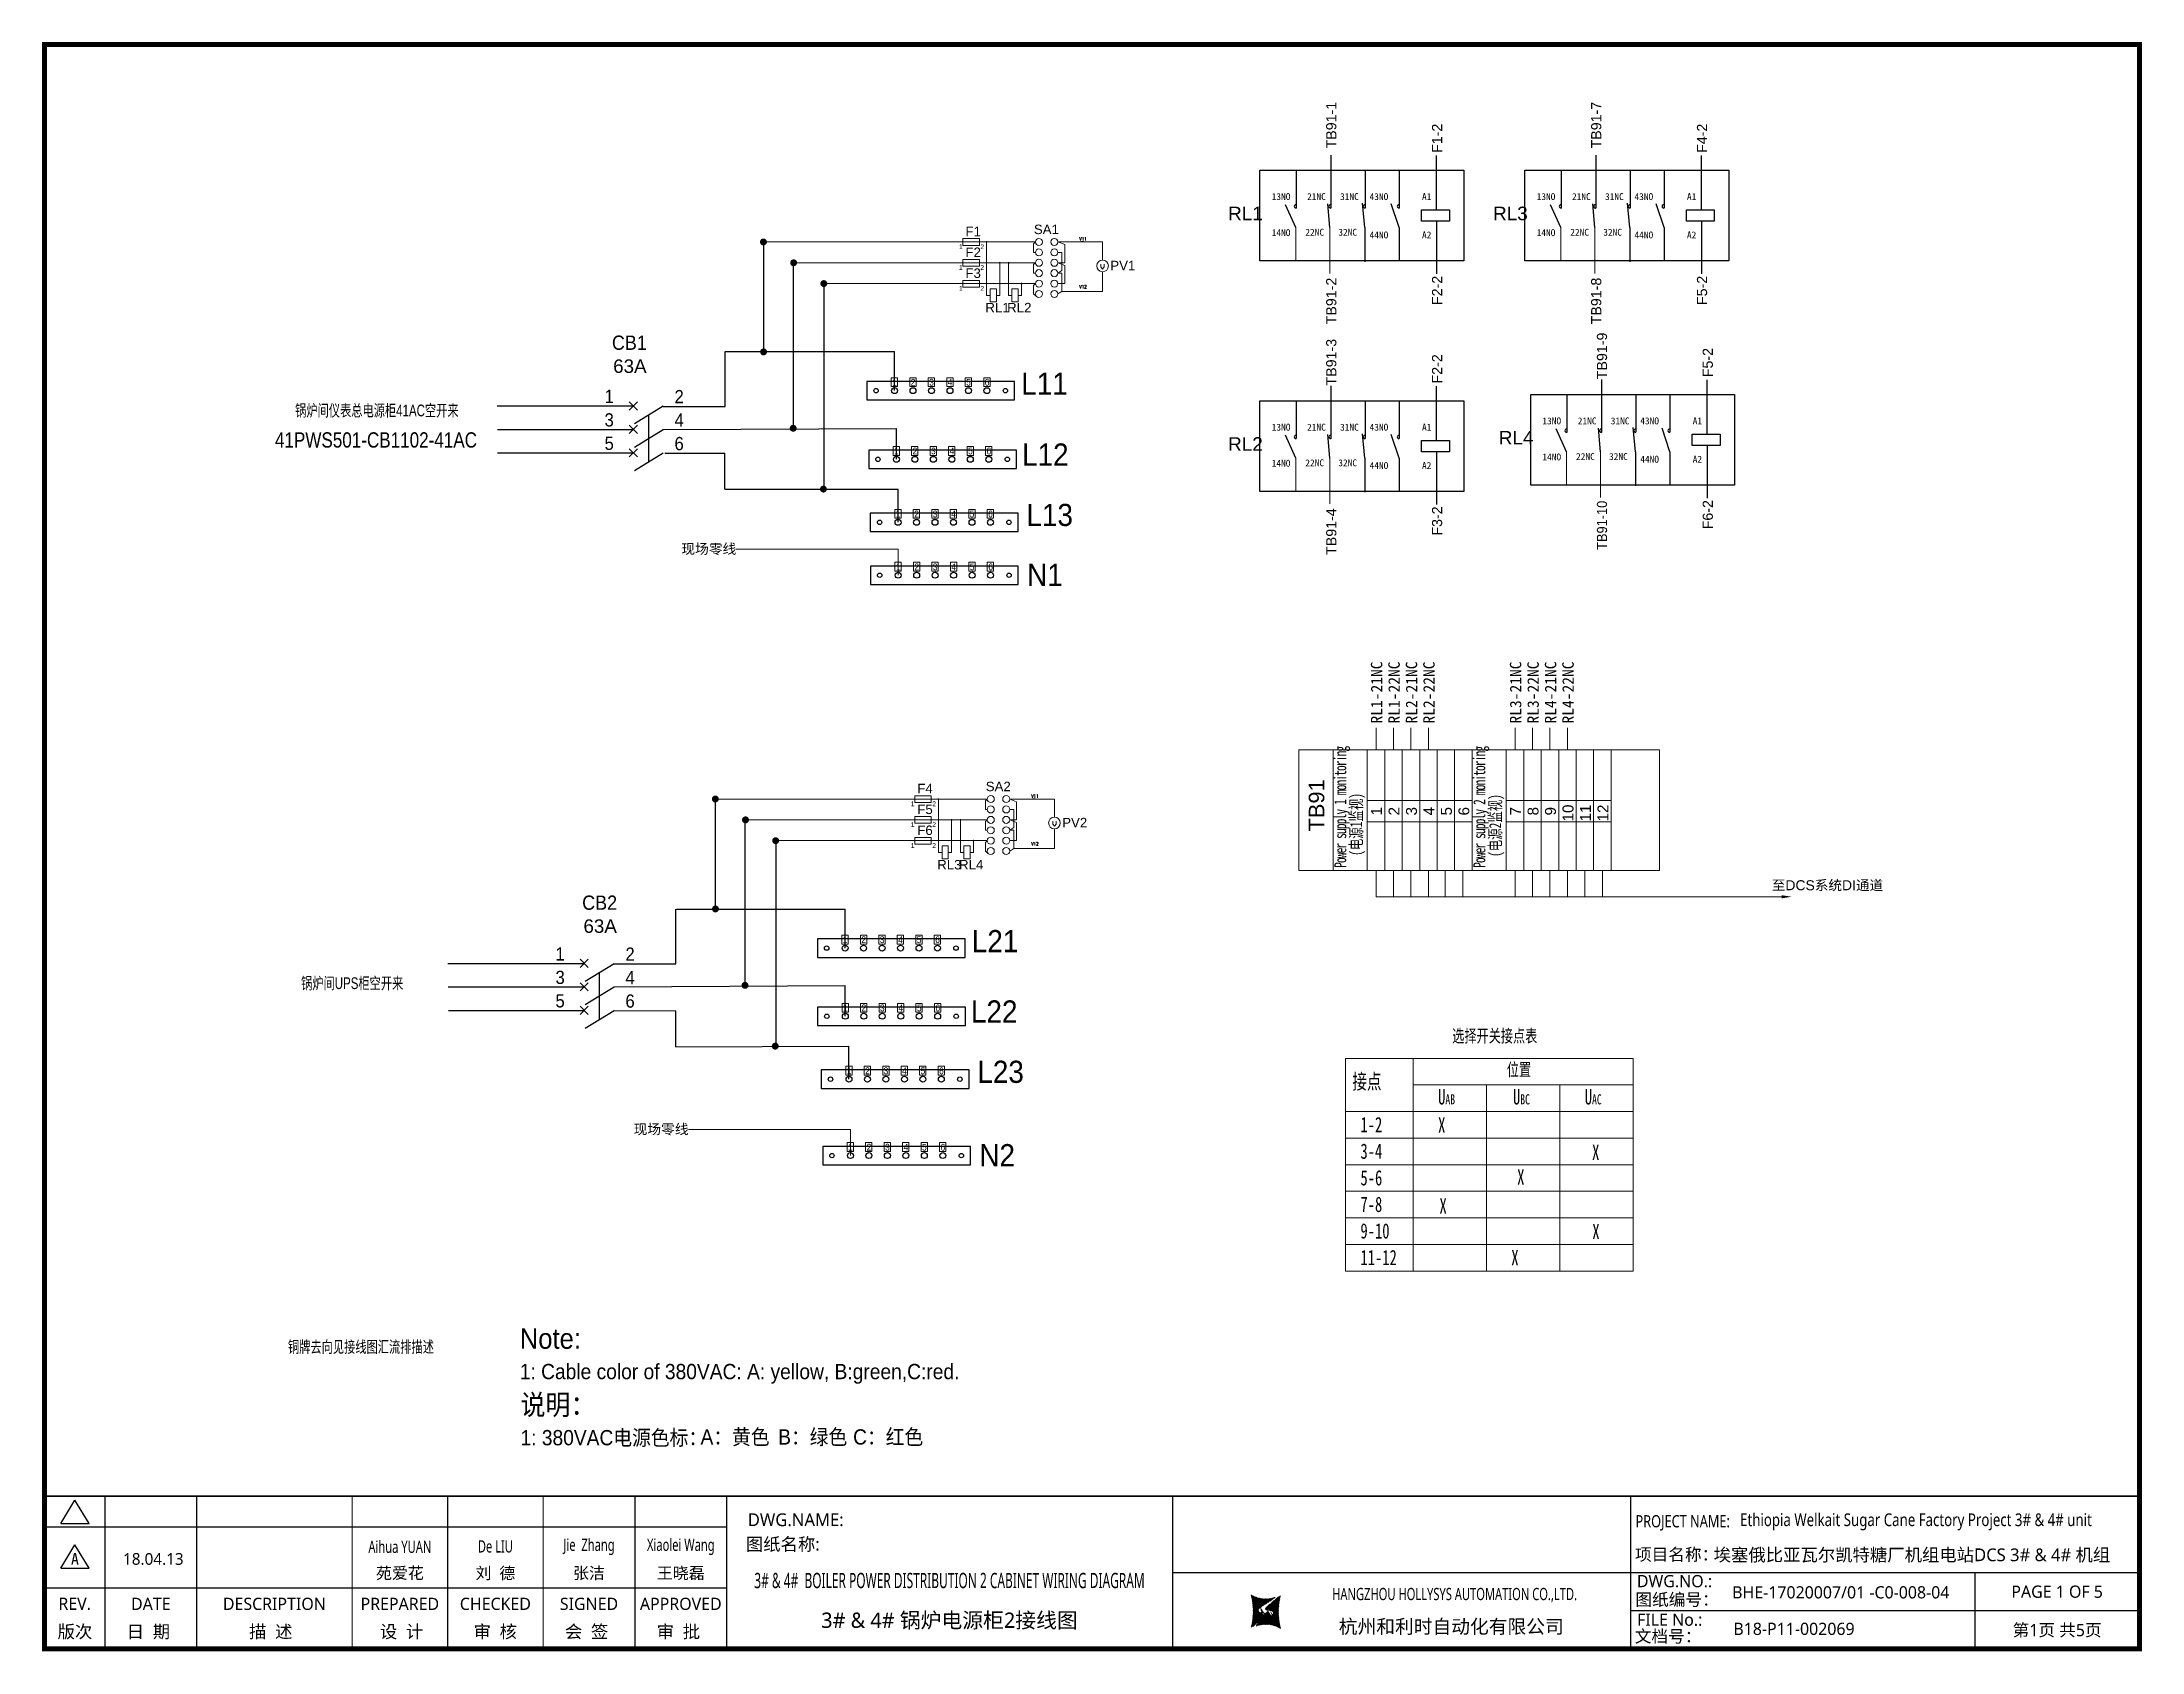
# Model space of a CAD drawing. Extents: x 81437 to 204847, y -54769 to -29444.
# Drawn here: x 96400 to 100525, y -45832 to -42670 of the extents above; entities that cross this region are included whole.
import ezdxf
from ezdxf.enums import TextEntityAlignment as Align
from ezdxf.lldxf.tags import DXFTag

# ---------------------------------------------------------------- set-up
doc = ezdxf.new("R2010")
doc.units = 0
doc.header["$LTSCALE"] = 100
doc.header["$MEASUREMENT"] = 0
for name, color, linetype in [('HLSTK', 7, 'Continuous'), ('t', 1, 'Continuous'), ('标准图框及表格', 7, 'Continuous'), ('空气开关', 7, 'Continuous'), ('继电器', 7, 'Continuous')]:
    doc.layers.add(name, color=color, linetype=linetype)
doc.layers.add('细实线', color=7, linetype='Continuous', lineweight=20)
doc.styles.add('HZ', font='arial.ttf', dxfattribs={"width": 0.7})
doc.styles.add('HZ_BOLD', font='arialbd.ttf')
doc.styles.add('HZA', font='romans', dxfattribs={"width": 0.75, "bigfont": 'ams_dx'})
doc.styles.get("Standard").update_dxf_attribs({"font": ''})
doc.styles.add('微软雅黑', font='')
doc.styles.get('Standard').set_extended_font_data('SimSun')
doc.styles.get('微软雅黑').set_extended_font_data('Microsoft YaHei')
tags = doc.linetypes.add('CENTER', pattern=[2, 1.25, -0.25, 0.25, -0.25]).pattern_tags.tags
tags[10:11] = [DXFTag(74, 4), DXFTag(75, 0), DXFTag(340, '0'), DXFTag(46, 1.0), DXFTag(50, 0.0), DXFTag(44, 0.0), DXFTag(45, 0.0)]
tags[8:9] = [DXFTag(74, 4), DXFTag(75, 0), DXFTag(340, '0'), DXFTag(46, 1.0), DXFTag(50, 0.0), DXFTag(44, 0.0), DXFTag(45, 0.0)]
tags[6:7] = [DXFTag(74, 4), DXFTag(75, 0), DXFTag(340, '0'), DXFTag(46, 1.0), DXFTag(50, 0.0), DXFTag(44, 0.0), DXFTag(45, 0.0)]
tags[4:5] = [DXFTag(74, 4), DXFTag(75, 0), DXFTag(340, '0'), DXFTag(46, 1.0), DXFTag(50, 0.0), DXFTag(44, 0.0), DXFTag(45, 0.0)]
tags = doc.linetypes.add('WASTE', pattern=[0.375, 0.25, -0.125]).pattern_tags.tags
tags[6:7] = [DXFTag(74, 4), DXFTag(75, 0), DXFTag(340, '0'), DXFTag(46, 1.0), DXFTag(50, 0.0), DXFTag(44, 0.0), DXFTag(45, 0.0)]
tags[4:5] = [DXFTag(74, 4), DXFTag(75, 0), DXFTag(340, '0'), DXFTag(46, 1.0), DXFTag(50, 0.0), DXFTag(44, 0.0), DXFTag(45, 0.0)]
pattern_1 = [(45, (-6.162819773475348, -58.86246267448996), (-0.736262898216564, 0.7362628982165641), [])]

msp = doc.modelspace()

# ---------------------------------------------------------------- texts
at = {"color": 7, "lineweight": 15, "style": 'HZA', "width": 0.75}
for s, p in [('V11', (98437.96057050047, -43059.77329085264)), ('V12', (98437.99696636347, -43153.77468342225)), ('V11', (98343.42477860855, -44153.99761929347)), ('V12', (98343.46117447155, -44247.99901186308))]:
    msp.add_text(s, height=6.574075200000001, dxfattribs=at).set_placement(p)
at = {"style": 'HZ'}
for s, height, width, p in [('L11', 43.56, 0.9, (98323.58944889961, -43362.4694190938)), ('锅炉间仪表总电源柜41AC空开来', 23.1, 0.7, (96897.27337291125, -43404.95097202219)), ('L12', 43.56, 0.9, (98325.2412774685, -43501.75219053793)), ('L13', 43.56, 0.9, (98333.79054095125, -43620.34964914346)), ('N1', 43.56, 0.9, (98335.09535513537, -43738.13416154068)), ('L21', 43.56, 0.9, (98226.49780172308, -44457.5154993905)), ('锅炉间UPS柜空开来', 23.1, 0.7, (96908.92029226768, -44529.92718922025)), ('L22', 43.56, 0.9, (98224.81263336293, -44595.73352455112)), ('L23', 43.56, 0.9, (98237.3897483006, -44714.19833841112)), ('N2', 43.56, 0.9, (98241.28754974627, -44878.02876590174)), ('铜牌去向见接线图汇流排描述', 23.1, 0.7, (96883.14820759623, -45244.13015647052))]:
    msp.add_text(s, height=height, dxfattribs=dict(at, width=width)).set_placement(p)
at = {"color": 0, "style": 'HZ_BOLD'}
for p in [(97763.91510577592, -43675.03408332574), (97670.10730038681, -44814.9286876868)]:
    msp.add_text('现场零线', height=19.8, dxfattribs=at).set_placement(p, align=Align.RIGHT)
at = {"color": 3, "style": 'HZ', "width": 0.9}
for s, height, p in [('Note:', 40, (97338.50399813804, -45236.44097075218)), ('1: Cable color of 380VAC: A: yellow, B:green,C:red.', 30, (97338.50399813804, -45296.1864070396)), ('说明：', 40, (97339.92144671988, -45366.32513492821)), ('说明：', 40, (97339.92144671988, -45366.32513492821)), ('1: 380VAC电源色标：', 30, (97339.92144671988, -45426.07057121564)), ('A：黄色', 30, (97693.57777957377, -45424.63894885687)), ('B：绿色', 30, (97846.19524846159, -45424.63911140776)), ('C：红色', 30, (97993.33343719124, -45424.63911140776))]:
    msp.add_text(s, height=height, dxfattribs=at).set_placement(p)
at = {"linetype": 'WASTE', "char_height": 13.52, "attachment_point": 1}
for s, insert, width in [('13NO', (98815.64996459089, -42966.57006959924), 21.05947768404018), ('21NC', (98885.12475878307, -42966.57006959924), 19.18468349185002), ('31NC', (98949.93181690101, -42966.57006959924), 19.18468349185002), ('43NO', (99007.87048721306, -42966.57006959924), 15.14790299615867), ('A1', (99110.88662784545, -42966.5173238158), 15.14790299615867), ('13NO', (99336.09270098883, -42966.57006959924), 21.05947768404018), ('21NC', (99405.56749518104, -42966.57006959924), 19.18468349185002), ('31NC', (99470.37455329897, -42966.57006959924), 19.18468349185002), ('43NO', (99528.31322361103, -42966.57006959924), 15.14790299615867), ('A1', (99631.32936424341, -42966.5173238158), 15.14790299615867), ('14NO', (98815.64996459089, -43037.42578647488), 21.05947768404018), ('22NC', (98881.72498622655, -43036.56169236664), 22.58445604837777), ('32NC', (98946.53204434451, -43036.56169236664), 22.58445604837777), ('44NO', (99007.87048721306, -43041.89629659794), 15.14790299615867), ('A2', (99110.88662784545, -43041.84355081449), 15.14790299615867), ('14NO', (99336.09270098883, -43037.42578647488), 21.05947768404018), ('22NC', (99402.16772262448, -43036.56169236664), 22.58445604837777), ('32NC', (99466.97478074244, -43036.56169236664), 22.58445604837777), ('44NO', (99528.31322361103, -43041.89629659794), 15.14790299615867), ('A2', (99631.32936424341, -43041.84355081449), 15.14790299615867), ('13NO', (98815.64996459089, -43419.46456097902), 21.05947768404018), ('21NC', (98885.12475878307, -43419.46456097902), 19.18468349185002), ('31NC', (98949.93181690101, -43419.46456097902), 19.18468349185002), ('43NO', (99007.87048721306, -43419.46456097902), 15.14790299615867), ('A1', (99110.88662784545, -43419.41181519556), 15.14790299615867), ('13NO', (99347.40307934517, -43407.11757588289), 21.05947768404018), ('21NC', (99416.87787353738, -43407.11757588289), 19.18468349185002), ('31NC', (99481.68493165534, -43407.11757588289), 19.18468349185002), ('43NO', (99539.6236019674, -43407.11757588289), 15.14790299615867), ('A1', (99642.63974259979, -43407.06483009944), 15.14790299615867), ('14NO', (99347.40307934517, -43477.97329275851), 21.05947768404018), ('22NC', (99413.47810098085, -43477.10919865027), 22.58445604837777), ('32NC', (99478.28515909878, -43477.10919865027), 22.58445604837777), ('14NO', (98815.64996459089, -43490.32027785464), 21.05947768404018), ('22NC', (98881.72498622655, -43489.4561837464), 22.58445604837777), ('32NC', (98946.53204434451, -43489.4561837464), 22.58445604837777), ('44NO', (99007.87048721306, -43494.7907879777), 15.14790299615867), ('A2', (99110.88662784545, -43494.73804219427), 15.14790299615867), ('44NO', (99539.6236019674, -43482.44380288158), 15.14790299615867), ('A2', (99642.63974259979, -43482.39105709814), 15.14790299615867)]:
    msp.add_mtext(s, dxfattribs=dict(at, insert=insert, width=width))
at = {"layer": 'HLSTK', "color": 7, "style": 'HZ', "width": 0.8}
msp.add_text('41PWS501-CB1102-41AC', height=30, dxfattribs=at).set_placement((97056.0332930516, -43466.27392856056), align=Align.CENTER)
at = {"layer": '空气开关', "style": 'HZ', "width": 0.9}
for s, height, p in [('1', 26.00961058081033, (97505.1031437626, -43378.76418658352)), ('2', 26.00961058081033, (97642.51564334499, -43379.22235101645)), ('1', 13.2, (98070.21979708227, -43344.55778087004)), ('2', 13.2, (98106.51979708226, -43344.55778087004)), ('3', 13.2, (98142.81979708227, -43344.55778087004)), ('4', 13.2, (98179.11979708227, -43344.55778087004)), ('5', 13.2, (98215.41979708227, -43344.55778087004)), ('6', 13.2, (98251.71979708227, -43344.55778087004)), ('3', 26.00961058081033, (97505.1031437626, -43424.87582201503)), ('4', 26.00961058081033, (97642.51564334499, -43425.33398644796)), ('5', 26.00961058081033, (97505.1031437626, -43470.98745744653)), ('6', 26.00961058081033, (97642.51564334499, -43471.44562187946)), ('1', 13.2, (98073.93188242843, -43479.51039787769)), ('2', 13.2, (98110.23188242842, -43479.51039787769)), ('3', 13.2, (98146.53188242842, -43479.51039787769)), ('4', 13.2, (98182.83188242842, -43479.51039787769)), ('5', 13.2, (98219.13188242842, -43479.51039787769)), ('6', 13.2, (98255.43188242843, -43479.51039787769)), ('1', 13.2, (98077.12550749883, -43603.23907297759)), ('2', 13.2, (98113.42550749882, -43603.23907297759)), ('3', 13.2, (98149.72550749882, -43603.23907297759)), ('4', 13.2, (98186.02550749882, -43603.23907297759)), ('5', 13.2, (98222.32550749883, -43603.23907297759)), ('6', 13.2, (98258.62550749883, -43603.23907297759)), ('1', 13.2, (98077.3888715755, -43707.22025641412)), ('2', 13.2, (98113.68887157549, -43707.22025641412)), ('3', 13.2, (98149.9888715755, -43707.22025641412)), ('4', 13.2, (98186.2888715755, -43707.22025641412)), ('5', 13.2, (98222.5888715755, -43707.22025641412)), ('6', 13.2, (98258.8888715755, -43707.22025641412)), ('1', 13.2, (97973.12814990574, -44439.60386116674)), ('2', 13.2, (98009.42814990573, -44439.60386116674)), ('3', 13.2, (98045.72814990573, -44439.60386116674)), ('4', 13.2, (98082.02814990573, -44439.60386116674)), ('5', 13.2, (98118.32814990573, -44439.60386116674)), ('6', 13.2, (98154.62814990574, -44439.60386116674)), ('1', 26.00961058081033, (97408.69039221879, -44473.79826537579)), ('2', 26.00961058081033, (97546.10289180119, -44474.25642980872)), ('3', 26.00961058081033, (97408.69039221879, -44519.90990080729)), ('4', 26.00961058081033, (97546.10289180119, -44520.36806524022)), ('5', 26.00961058081033, (97408.69039221879, -44566.02153623879)), ('6', 26.00961058081033, (97546.10289180119, -44566.47970067172)), ('1', 13.2, (97973.50323832285, -44573.49173189088)), ('2', 13.2, (98009.80323832284, -44573.49173189088)), ('3', 13.2, (98046.10323832284, -44573.49173189088)), ('4', 13.2, (98082.40323832285, -44573.49173189088)), ('5', 13.2, (98118.70323832285, -44573.49173189088)), ('6', 13.2, (98155.00323832285, -44573.49173189088)), ('1', 13.2, (97980.72471484818, -44697.08776224525)), ('2', 13.2, (98017.02471484817, -44697.08776224525)), ('3', 13.2, (98053.32471484818, -44697.08776224525)), ('4', 13.2, (98089.62471484818, -44697.08776224525)), ('5', 13.2, (98125.92471484818, -44697.08776224525)), ('6', 13.2, (98162.22471484818, -44697.08776224525)), ('1', 13.2, (97983.5810661864, -44847.11486077518)), ('2', 13.2, (98019.88106618638, -44847.11486077518)), ('3', 13.2, (98056.18106618639, -44847.11486077518)), ('4', 13.2, (98092.48106618639, -44847.11486077518)), ('5', 13.2, (98128.78106618639, -44847.11486077518)), ('6', 13.2, (98165.0810661864, -44847.11486077518))]:
    msp.add_text(s, height=height, dxfattribs=at).set_placement(p)
at = {"layer": '细实线', "color": 7, "style": 'HZ'}
for s, height, p in [('RL1', 26.6, (98730.00048619827, -43019.67615626093)), ('RL3', 26.6, (99250.44322259624, -43019.67615626093)), ('1', 9.309999999999999, (98201.25581254548, -43076.43291024896)), ('F1', 18.62, (98213.97153620105, -43051.12195611832)), ('2', 9.309999999999999, (98243.44120612815, -43076.43291024896)), ('SA1', 18.62, (98348.46363805381, -43046.96932912928)), ('1', 9.309999999999999, (98201.25581254548, -43117.26787898991)), ('F2', 18.62, (98213.97153620105, -43091.95692485927)), ('2', 9.309999999999999, (98243.44120612815, -43117.26787898991)), ('PV1', 18.62, (98498.58710638547, -43118.00610945905)), ('1', 9.309999999999999, (98201.25581254548, -43158.36740000984)), ('F3', 18.62, (98213.97153620105, -43133.05644587921)), ('2', 9.309999999999999, (98243.44120612815, -43158.36740000984)), ('RL1', 18.62, (98253.10841910682, -43200.72543999068)), ('RL2', 18.62, (98295.97341221964, -43200.72543999068)), ('RL4', 26.6, (99261.75360095261, -43460.22366254458)), ('RL2', 26.6, (98730.00048619827, -43472.57064764071)), ('F4', 18.62, (98119.43574430913, -44145.34628455916)), ('SA2', 18.62, (98253.9278461619, -44141.19365757011)), ('1', 9.309999999999999, (98106.72002065356, -44170.65723868979)), ('F5', 18.62, (98119.43574430913, -44186.18125330011)), ('2', 9.309999999999999, (98148.90541423623, -44170.65723868979)), ('1', 9.309999999999999, (98106.72002065356, -44211.49220743074)), ('F6', 18.62, (98119.43574430913, -44227.28077432005)), ('2', 9.309999999999999, (98148.90541423623, -44211.49220743074)), ('PV2', 18.62, (98404.05131449355, -44212.23043789988)), ('1', 9.309999999999999, (98106.72002065356, -44252.59172845067)), ('2', 9.309999999999999, (98148.90541423623, -44252.59172845067)), ('RL3', 18.62, (98158.5726272149, -44294.94976843151)), ('RL4', 18.62, (98201.43762032772, -44294.94976843151)), ('至DCS系统DI通道', 19.6, (99797.9702307756, -44335.74123073139))]:
    msp.add_text(s, height=height, dxfattribs=at).set_placement(p)
for s, height, p in [('TB91', 30.576, (98918.93725010735, -44220.13454928622)), ('1', 21.38181818181818, (99032.28463976597, -44188.91316685856)), ('2', 21.38181818181818, (99066.58704231717, -44188.91316685856)), ('3', 21.38181818181818, (99100.8894448684, -44188.91316685856)), ('4', 21.38181818181818, (99135.1918474196, -44188.91316685856)), ('5', 21.38181818181818, (99169.49424997083, -44188.91316685856)), ('6', 21.38181818181818, (99203.79665252203, -44188.91316685856)), ('7', 21.38181818181818, (99305.39948413192, -44188.91316685856)), ('8', 21.38181818181818, (99339.70188668312, -44188.91316685856)), ('9', 21.38181818181818, (99374.03333015999, -44188.91316685856)), ('10', 21.38181818181818, (99408.33573271119, -44200.6662801247)), ('11', 21.38181818181818, (99442.66717618806, -44200.6662801247)), ('12', 21.38181818181818, (99476.96957873926, -44200.6662801247))]:
    msp.add_text(s, height=height, rotation=90, dxfattribs=at).set_placement(p)
at = {"layer": '细实线', "color": 7, "char_height": 22.4, "width": 112.8368929680437, "attachment_point": 1, "rotation": 90}
for s, insert in [('{\\fsimsun|b0|i0|c134|p2;RL1-21NC}', (99010.41834450793, -44008.36606588849)), ('{\\fsimsun|b0|i0|c134|p2;RL1-22NC}', (99044.72074705912, -44008.36606588849)), ('{\\fsimsun|b0|i0|c134|p2;RL2-21NC}', (99079.02314961035, -44008.36606588849)), ('{\\fsimsun|b0|i0|c134|p2;RL2-22NC}', (99113.32555216158, -44008.36606588849)), ('{\\fsimsun|b0|i0|c134|p2;RL3-21NC}', (99283.53318887387, -44008.36606588849)), ('{\\fsimsun|b0|i0|c134|p2;RL3-22NC}', (99317.8355914251, -44008.36606588849)), ('{\\fsimsun|b0|i0|c134|p2;RL4-21NC}', (99352.16703490194, -44008.36606588849)), ('{\\fsimsun|b0|i0|c134|p2;RL4-22NC}', (99386.46943745317, -44008.36606588849))]:
    msp.add_mtext(s, dxfattribs=dict(at, insert=insert))
at = {"layer": '细实线', "color": 7, "char_height": 23.52, "attachment_point": 1, "rotation": 90, "line_spacing_factor": 0.700008, "style": 'HZ'}
for s, insert, width in [('{\\fsimsun|b0|i0|c134|p2;\\W0.7;\\T0.75;Power supply 1 monitoring}', (98938.57477690888, -44291.91698848337), 264.3367407239842), ('{\\fsimsun|b0|i0|c134|p2;\\W0.7;\\T0.75;Power supply 2 monitoring}', (99211.68962127483, -44291.91698848337), 264.3367407239842), ('{\\fsimsun|b0|i0|c134|p2;(电源1监视)}', (98969.66053070966, -44268.22253709761), 210.3938150108609), ('{\\fsimsun|b0|i0|c134|p2;(电源2监视)}', (99242.77537507561, -44270.39853986367), 197.6270455354591)]:
    msp.add_mtext(s, dxfattribs=dict(at, insert=insert, width=width))
at = {"layer": '细实线', "color": 7, "width": 334.3977358621725, "attachment_point": 1, "style": 'HZ'}
for s, insert, char_height in [('{\\f宋体|b0|i0|c134|p2;选择开关接点表}', (99170.2483917313, -44609.32667312209), 25), ('{\\f宋体|b0|i0|c134|p2;位置}', (99277.53215294209, -44675.36925267855), 25), ('{\\f宋体|b0|i0|c134|p2;接点}', (98974.02436475799, -44696.28691519488), 30), ('{\\f宋体|b0|i0|c134|p2;U\\H0.666667x;AB}', (99142.46821710264, -44726.50981691554), 30), ('{\\f宋体|b0|i0|c134|p2;U\\H0.666667x;BC}', (99289.55617787509, -44726.50981691554), 30), ('{\\f宋体|b0|i0|c134|p2;U\\H0.666667x;AC}', (99430.59709451618, -44726.50981691554), 30), ('{\\f宋体|b0|i0|c134|p2;1-2}', (98989.96812055219, -44781.1546551504), 30), ('{\\f宋体|b0|i0|c134|p2;X}', (99142.46821710264, -44782.1085550697), 30), ('{\\f宋体|b0|i0|c134|p2;3-4}', (98989.96812055219, -44833.35856012056), 30), ('{\\f宋体|b0|i0|c134|p2;X}', (99444.99076294148, -44835.39067913411), 30), ('{\\f宋体|b0|i0|c134|p2;5-6}', (98989.96812055219, -44885.56246509071), 30), ('{\\f宋体|b0|i0|c134|p2;X}', (99297.81763253338, -44884.3121178531), 30), ('{\\f宋体|b0|i0|c134|p2;7-8}', (98989.96812055219, -44937.76637006088), 30), ('{\\f宋体|b0|i0|c134|p2;X}', (99145.1936454435, -44940.86475592658), 30), ('{\\f宋体|b0|i0|c134|p2;9-10}', (98989.96812055219, -44989.97027503104), 30), ('{\\f宋体|b0|i0|c134|p2;X}', (99445.39957719264, -44991.14890881602), 30), ('{\\f宋体|b0|i0|c134|p2;11-12}', (98989.96812055219, -45042.17418000121), 30), ('{\\f宋体|b0|i0|c134|p2;X}', (99286.2345620846, -45042.38696162475), 30)]:
    msp.add_mtext(s, dxfattribs=dict(at, insert=insert, char_height=char_height))
at = {"layer": '继电器', "style": 'HZ'}
for tag, p in [('TB91-1', (98942.63524680004, -42832.95069518316)), ('TB91-7', (99463.07798319797, -42832.95069518316)), ('F1-2', (99150.4883262936, -42858.7996757533)), ('F4-2', (99670.93106269154, -42858.7996757533)), ('TB91-2', (98942.63524680004, -43178.42420040224)), ('F2-2', (99150.4883262936, -43157.59175957313)), ('TB91-8', (99463.07798319797, -43178.42420040224)), ('F5-2', (99670.93106269154, -43157.59175957313)), ('TB91-3', (98942.63524680004, -43298.58921743253)), ('TB91-9', (99474.38836155435, -43286.2422323364)), ('F5-2', (99682.24144104791, -43299.34718203693)), ('F2-2', (99150.4883262936, -43311.69416713306)), ('TB91-4', (98942.63524680004, -43631.318691782)), ('F3-2', (99150.4883262936, -43610.48625095289)), ('F6-2', (99682.24144104791, -43598.13926585676))]:
    msp.add_attdef(tag, text='J1', height=20, rotation=90, dxfattribs=at).set_placement(p, align=Align.CENTER)
at = {"layer": '继电器', "style": 'HZ', "width": 0.9}
msp.add_attdef('TB91-10', text='J1', height=20, rotation=90, dxfattribs=at).set_placement((99474.38836155435, -43618.97170668587), align=Align.CENTER)

# ---------------------------------------------------------------- blocks, each defined once
blk = doc.blocks.new('图框')
at = {"layer": '标准图框及表格'}
h = blk.add_hatch(dxfattribs=at)
h.set_pattern_fill('ANSI31', color=5, scale=8.329863809039892, style=0)
h.set_pattern_definition(pattern_1)
edge = h.paths.add_edge_path()
edge.add_arc((2393.094436262916, -3057.016314091056), 55.18534773488954, 238.1092081981581, 291.6531626184834)
edge.add_line((2413.457117633552, -3108.307481089123), (2382.362679957259, -3129.105284474292))
edge.add_arc((2232.744557938924, -3137.191253253037), 135.3602868968974, 346.3915348661821, 374.2500326978034)
edge.add_line((2364.304773850054, -3169.039594784347), (2391.343418124445, -3146.7148906974))
edge.add_line((2385.17637942767, -3139.143911424919), (2389.981166822123, -3139.761302572286))
edge.add_spline(control_points=[(2391.307199095063, -3146.750097628447), (2392.196661605914, -3145.885543305817), (2393.808172678844, -3144.319160410171), (2393.706362376579, -3140.114756849009), (2391.263680388605, -3139.875266105763), (2389.959101290711, -3139.747359722689)], knot_values=[0, 0, 0, 0, 6.844331067525468, 12.40042740766005, 18.76924275352248, 18.76924275352248, 18.76924275352248, 18.76924275352248], weights=[1, 1, 1, 1, 1, 1], degree=3, periodic=0)
edge.add_spline(control_points=[(2382.352543285211, -3129.127895979397), (2381.626555155563, -3129.73152025812), (2380.315378592357, -3130.821700626719), (2379.381276507607, -3132.24510027398), (2378.964379386169, -3132.880374753903)], knot_values=[0, 0, 0, 0, 5.253673658024614, 9.488438564008057, 9.488438564008057, 9.488438564008057, 9.488438564008057], weights=[1, 1, 1, 1, 1], degree=3, periodic=0)
edge.add_spline(control_points=[(2380.109845815059, -3131.144179531064), (2379.558651433159, -3131.767985770505), (2378.469607692277, -3133.249177120419), (2378.75000888206, -3136.59141356358), (2381.696031569307, -3138.758015293683), (2384.022624161043, -3139.007997601494), (2385.15175362843, -3139.129317677358)], knot_values=[10.66597461496156, 10.66597461496156, 10.66597461496156, 10.66597461496156, 18.97770399508879, 28.89455822145742, 41.119553648298, 52.64692538081317, 52.64692538081317, 52.64692538081317, 52.64692538081317], weights=[1, 1, 1, 1, 1, 1, 1], degree=3, periodic=0)
h = blk.add_hatch(dxfattribs=at)
h.set_pattern_fill('ANSI31', color=3, scale=8.329863809039892, style=0)
h.set_pattern_definition(pattern_1)
edge = h.paths.add_edge_path()
edge.add_line((2396.306912351669, -3134.638821765021), (2401.543221691929, -3135.303048767099))
edge.add_spline(control_points=[(2394.881673431148, -3127.632408877759), (2393.992210920092, -3128.496963200258), (2392.380699847337, -3130.063346096064), (2392.482510149457, -3134.26774965708), (2394.925192137576, -3134.507240400384), (2396.229771235499, -3134.635146783385)], knot_values=[0, 0, 0, 0, 6.844331067526932, 12.40042740766158, 18.76924275352342, 18.76924275352342, 18.76924275352342, 18.76924275352342], weights=[1, 1, 1, 1, 1, 1], degree=3, periodic=0)
edge.add_line((2421.884098676157, -3105.342911721815), (2394.845454401773, -3127.667615808762))
edge.add_spline(control_points=[(2406.462349776273, -3142.781070641064), (2406.85282482484, -3142.285248106444), (2407.700959278394, -3140.915136680455), (2407.438863643569, -3137.791092942495), (2404.4928409567, -3135.624491212552), (2402.166248364556, -3135.374508904741), (2401.037118897577, -3135.253188828716)], knot_values=[12.65408913243743, 12.65408913243743, 12.65408913243743, 12.65408913243743, 18.97770399508879, 28.89455822145742, 41.119553648298, 52.64692538081317, 52.64692538081317, 52.64692538081317, 52.64692538081317], weights=[1, 1, 1, 1, 1, 1, 1], degree=3, periodic=0)
edge.add_line((2405.463463917236, -3143.838156073773), (2406.618423075823, -3142.594514654259))
edge.add_line((2403.858524028219, -3145.261600863971), (2405.463463917236, -3143.838156073904))
edge.add_line((2372.73175489228, -3166.075025417009), (2403.826192568573, -3145.277222031841))
edge.add_arc((2393.094436262916, -3217.366192415033), 55.18534773488965, 58.10920819815809, 111.6531626184834)
edge.add_arc((2553.444314586908, -3137.191253253037), 135.360286896897, 166.3915348661823, 194.2500326978024)
at = {"color": 7}
for p, q in [((2209.47921527367, -2910.443887418679), (2209.47921527367, -3210.443887418679)), ((3109.47921527367, -2910.443887418679), (3109.47921527367, -3210.443887418679)), ((-6.162819773475348, -2970.443887418679), (1333.995352829523, -2970.443887418679)), ((-6.162819773475348, -3090.443887418679), (1333.995352829523, -3090.443887418679)), ((2209.47921527367, -3060.443887418679), (3109.47921527367, -3060.443887418679)), ((3109.47921527367, -3060.443887418679), (4109.47921527367, -3060.443887418679)), ((3785.62275226965, -3060.443887418679), (3785.62275226965, -3210.443887418679)), ((4109.47921527367, -3135.443887418679), (3109.47921527367, -3135.443887418679))]:
    blk.add_line(p, q, dxfattribs=at)
at = {"color": 7, "const_width": 3}
blk.add_lwpolyline([(4109.47921527367, -2910.443887418679), (-6.162819773475348, -2910.443887418679)], dxfattribs=at)
at = {"layer": 't', "color": 7}
for p, q in [((25.78656344305637, -2963.855076038152), (53.73638948711596, -2917.984787991318)), ((81.68621553114644, -2963.855076038152), (53.73638948711596, -2917.984787991318)), ((25.78656344305637, -2963.855076038152), (81.68621553114644, -2963.855076038152)), ((25.78656344305637, -3051.839702165522), (53.73638948711596, -3005.969414118631)), ((81.68621553114644, -3051.839702165522), (53.73638948711596, -3005.969414118631)), ((25.78656344305637, -3051.839702165522), (81.68621553114644, -3051.839702165522))]:
    blk.add_line(p, q, dxfattribs=at)
at = {"layer": 't', "color": 7, "const_width": 9.61519705431492}
blk.add_lwpolyline([(4109.47921527367, -3210.443887418679), (4109.47921527367, -58.86246267448996), (-6.162819773475348, -58.86246267448996), (-6.162819773475348, -3210.443887418679)], close=True, dxfattribs=at)
at = {"layer": 't', "color": 7, "const_width": 2.40379926357873}
for points in [[(112.6024995874977, -2911.645787050457), (112.6024995874977, -3210.443887418679)], [(292.8874443558816, -2911.645787050457), (292.8874443558816, -3210.443887418679)], [(598.2254953145239, -2911.645787050457), (598.2254953145239, -3215.27550872017)], [(785.8254793036103, -2911.645787050457), (785.8254793036103, -3215.27550872017)], [(973.4254632926677, -2911.645787050457), (973.4254632926677, -3215.27550872017)], [(1153.71040806111, -2911.645787050457), (1153.71040806111, -3215.27550872017)], [(1333.995352829523, -2911.645787050457), (1333.995352829523, -3215.27550872017)]]:
    blk.add_lwpolyline(points, dxfattribs=at)
at = {"color": 7, "linetype": 'CENTER', "style": '微软雅黑'}
for s, height, p in [('项目名称：', 24, (3118.237888517288, -3036.94681899895)), ('图纸编号：', 24, (3119.058468482224, -3125.527001057468)), ('杭州和利时自动化有限公司', 27, (2536.38633266712, -3179.976961063531)), ('文档号：', 24, (3117.869572934458, -3197.591179766443))]:
    blk.add_text(s, height=height, dxfattribs=at).set_placement(p)
at = {"color": 7, "style": '微软雅黑', "flags": 8}
for tag, p, height in [('DWG.NAME:', (1375.473639447489, -2969.2419877869), 25), ('DWG.NO.:', (3122.023352488108, -3089.264933317976), 24), ('图纸编号', (3309.199899152482, -3111.267140832559), 24), ('FILENO.:', (3122.509725826509, -3164.966587124836), 24), ('文档号', (3311.563545755656, -3182.994948628203), 24)]:
    blk.add_attdef(tag, p, '', height=height, dxfattribs=at)
at = {"color": 7, "style": '微软雅黑', "width": 0.8, "flags": 8}
for tag, p, height in [('PROJECTNAME:', (3119.317365890063, -2971.670387076527), 24), ('PROJECT_NAME', (3324.743137664682, -2969.191656158461), 25)]:
    blk.add_attdef(tag, p, '', height=height, dxfattribs=at)
at = {"color": 7, "style": '微软雅黑', "flags": 8}
for tag, height, width, p in [('RENLIU', 24, 0.7, (692.0254873090671, -3009.243060483925)), ('SHUFENWANG', 24, 0.7, (879.6254712981536, -3009.243060483925)), ('FANGHOU', 24, 0.7, (1063.567935676903, -3009.243060483925)), ('DANDANLI', 24, 0.7, (1243.852880445316, -3009.243060483925)), ('#10STATIONONTROLCABINETCOVER', 30, 0.6, (1771.737284051596, -3076.044837234568)), ('HANGZHOUHOLLYSYSAUTOMATIONCO.,LTD.', 24, 0.7, (2763.919484516009, -3104.577265918681))]:
    blk.add_attdef(tag, text='', height=height, dxfattribs=dict(at, width=width)).set_placement(p, align=Align.MIDDLE)
for tag, p in [('图纸名称:', (1371.649552043295, -3024.785799731683)), ('项目名称', (3272.897224152879, -3045.626842364768))]:
    blk.add_attdef(tag, text='', height=25, dxfattribs=at).set_placement(p, align=Align.BOTTOM_LEFT)
at = {"color": 7, "flags": 8}
blk.add_attdef('A', text='', height=23, dxfattribs=at).set_placement((53.73638948711596, -3033.744016823508), align=Align.MIDDLE)
at = {"color": 7, "style": '微软雅黑', "flags": 8}
for tag, height, p in [('设计时间', 23, (207.7030023673433, -3033.744016823508)), ('刘仁', 23, (692.0254873090671, -3061.050838701933)), ('王姝芬', 23, (879.6254712981536, -3061.050838701933)), ('侯方', 23, (1063.567935676903, -3061.050838701933)), ('李丹丹', 23, (1243.852880445316, -3061.050838701933)), ('PAGEXOFX', 24, (3947.55098377166, -3097.943887418679)), ('REV.', 24, (53.21983990701119, -3121.911417548025)), ('DATE', 24, (202.7449719716897, -3121.911417548025)), ('DESCRIPTION', 24, (445.5564698352027, -3121.911417548025)), ('PREPARED', 24, (692.0254873090671, -3121.911417548025)), ('CHECKED', 24, (879.625471298139, -3121.911417548025)), ('SIGNED', 24, (1063.567935676889, -3121.911417548025)), ('APPROVED', 24, (1243.852880445316, -3121.911417548025)), ('图纸名称', 30, (1771.737284051596, -3153.557526718527)), ('第几页共几页', 24, (3947.55098377166, -3172.943887418679))]:
    blk.add_attdef(tag, text='', height=height, dxfattribs=at).set_placement(p, align=Align.MIDDLE)
at = {"layer": 't', "color": 7, "style": '微软雅黑'}
for s, p in [('版次', (53.73638948711596, -3176.462903945333)), ('日  期', (198.0371495971121, -3176.462903945333)), ('描  述', (438.3267756979694, -3176.462903945333)), ('设  计', (695.3342144116759, -3176.462903945333)), ('审  核', (879.4319590690502, -3176.462903945333)), ('会  签', (1058.860113302311, -3176.462903945333)), ('审  批', (1239.145058070724, -3176.462903945333))]:
    blk.add_text(s, height=25, dxfattribs=at).set_placement(p, align=Align.MIDDLE_CENTER)
at = {"layer": '标准图框及表格', "color": 5, "style": 'HZ'}
for s, p in [('pgqh', (2367.722055843864, -3118.539690870716)), ('hollilas', (2367.889081852576, -3144.830947292762))]:
    blk.add_text(s, height=5.205656721233694, dxfattribs=at).set_placement(p)
at = {"layer": '标准图框及表格', "color": 3, "style": 'HZ'}
for s, height, p in [('auto', 8.676094535389492, (2394.744307490306, -3133.062499086471)), ('hollysys', 4.338047267694746, (2396.375285240625, -3158.593924068552))]:
    blk.add_text(s, height=height, dxfattribs=at).set_placement(p)
blk = doc.blocks.new('供电端子')
at = {"style": 'HZ', "width": 0.7}
blk.add_attdef('供电端子', (0, 0), '', height=17, dxfattribs=at)

# ---------------------------------------------------------------- linework, layer by layer
for p, q in [((98931.76332078919, -42891.85101438608), (98931.76332078919, -42995.91869447423)), ((99139.61640028276, -42999.60641030823), (99139.61640028276, -42892.62890773779)), ((99452.20605718713, -42891.85101438608), (99452.20605718713, -42995.91869447423)), ((99660.05913668069, -42999.60641030823), (99660.05913668069, -42892.62890773779)), ((98863.76215785508, -42921.64802043389), (98863.66451349574, -42995.80574232292)), ((98999.36332078917, -42921.64802043389), (98999.36332078917, -42995.62346611528)), ((99065.91966189149, -42921.64802043389), (99065.91966189149, -42995.75299653946)), ((99384.20489425304, -42921.64802043389), (99384.1072498937, -42995.80574232292)), ((99519.80605718713, -42921.64802043389), (99519.80605718713, -42995.62346611528)), ((99586.36239828942, -42921.64802043389), (99586.36239828942, -42995.75299653946)), ((98863.29708678157, -43034.13698778128), (98842.68875108972, -42989.2402564526)), ((98930.00699313443, -43034.18973356474), (98926.0137555506, -42987.49297091119)), ((98998.49708678159, -43034.13698778128), (98994.10504191705, -42986.38088685273)), ((99066.09708678159, -43034.13698778128), (99050.60601366869, -42987.44886008845)), ((99139.61640028276, -43021.68676997807), (99139.61640028276, -43125.04409137664)), ((99383.73982317954, -43034.13698778128), (99363.13148748768, -42989.2402564526)), ((99450.4497295324, -43034.18973356474), (99446.45649194856, -42987.49297091119)), ((99518.93982317955, -43034.13698778128), (99514.54777831501, -42986.38088685273)), ((99586.53982317953, -43034.13698778128), (99571.04875006665, -42987.44886008845)), ((99660.05913668069, -43021.68676997807), (99660.05913668069, -43125.04409137664)), ((98998.49708678159, -43034.13698778128), (98998.49708678159, -43101.11583254527)), ((99066.09708678159, -43034.13698778128), (99066.09708678159, -43099.46851697504)), ((99518.93982317955, -43034.13698778128), (99518.93982317955, -43101.11583254527)), ((99586.53982317953, -43034.13698778128), (99586.53982317953, -43099.46851697504)), ((98931.76332078919, -43344.74550576585), (98931.76332078919, -43448.81318585399)), ((99139.61640028276, -43452.50090168799), (99139.61640028276, -43345.52339911756)), ((99463.51643554347, -43332.39852066973), (99463.51643554347, -43436.46620075786)), ((99671.36951503703, -43440.15391659187), (99671.36951503703, -43333.17641402144)), ((98863.76215785508, -43374.54251181366), (98863.66451349574, -43448.70023370268)), ((98999.36332078917, -43374.54251181366), (98999.36332078917, -43448.51795749505)), ((99065.91966189149, -43374.54251181366), (99065.91966189149, -43448.64748791924)), ((99395.51527260941, -43362.19552671754), (99395.41762825004, -43436.35324860655)), ((99531.1164355435, -43362.19552671754), (99531.1164355435, -43436.17097239892)), ((99597.67277664579, -43362.19552671754), (99597.67277664579, -43436.30050282311)), ((99395.05020153591, -43474.68449406493), (99374.44186584406, -43429.78776273623)), ((99461.76010788874, -43474.73723984837), (99457.76687030493, -43428.04047719482)), ((99530.25020153589, -43474.68449406493), (99525.85815667138, -43426.92839313636)), ((99597.8502015359, -43474.68449406493), (99582.35912842302, -43427.99636637208)), ((98863.29708678157, -43487.03147916106), (98842.68875108972, -43442.13474783236)), ((98930.00699313443, -43487.0842249445), (98926.0137555506, -43440.38746229095)), ((98998.49708678159, -43487.03147916106), (98994.10504191705, -43439.27537823249)), ((99066.09708678159, -43487.03147916106), (99050.60601366869, -43440.34335146821)), ((99139.61640028276, -43474.58126135785), (99139.61640028276, -43577.93858275641)), ((99530.25020153589, -43474.68449406493), (99530.25020153589, -43541.6633388289)), ((99597.8502015359, -43474.68449406493), (99597.8502015359, -43540.01602325869)), ((99671.36951503703, -43462.23427626172), (99671.36951503703, -43565.59159766028)), ((98998.49708678159, -43487.03147916106), (98998.49708678159, -43554.01032392503)), ((99066.09708678159, -43487.03147916106), (99066.09708678159, -43552.36300835482))]:
    msp.add_line(p, q)
at = {"color": 2}
for p, q in [((97817.1714043736, -43065.85262242399), (97817.1714043736, -43277.78087867842)), ((97741.69850403597, -43385.4154659856), (97741.70159295926, -43277.78087867842)), ((97741.70159295926, -43277.78087867842), (98074.70651660264, -43277.78087867842)), ((98074.70651660264, -43354.4167622181), (98074.70651660264, -43277.78087867842)), ((97293.86712920669, -43384.46693744299), (97561.3619754884, -43384.46693744299)), ((97620.06664325178, -43385.41713899709), (97741.70063213693, -43385.41713899709)), ((97722.63561248168, -44160.07695086482), (97722.63561248168, -44372.00520711925)), ((97645.28575249217, -44480.44954477786), (97645.28884141546, -44372.81495747068)), ((97646.23991129811, -44372.82695897512), (97977.6148694261, -44372.82695897512)), ((97977.6148694261, -44449.4628425148), (97977.6148694261, -44372.82695897512)), ((97197.45437766289, -44479.50101623525), (97464.9492239446, -44479.50101623525)), ((97523.65389170797, -44480.45121778936), (97645.28788059313, -44480.45121778936))]:
    msp.add_line(p, q, dxfattribs=at)
at = {"color": 7, "lineweight": 15}
for p, q in [((98351.44315954478, -43062.45472320564), (98347.66258497053, -43065.96465270387)), ((98347.66258497053, -43065.96465270387), (98347.66258497053, -43082.87220757611)), ((98395.47880114787, -43062.45472320564), (98408.94118818296, -43067.65609152839)), ((98395.47880114787, -43062.45472320564), (98440.46372990574, -43062.45472320564)), ((98408.94118818296, -43067.65609152839), (98408.94118818296, -43103.28969194659)), ((98445.72299006573, -43062.45472320564), (98483.37924681666, -43062.45472320564)), ((98483.37924681666, -43062.45472320564), (98483.37924681666, -43097.97075818594)), ((98351.44315954478, -43082.87220757611), (98347.66258497053, -43082.87220757611)), ((98351.44315927046, -43103.28969194659), (98347.66258469621, -43106.79962144482)), ((98347.66258469621, -43106.79962144482), (98347.66258469621, -43123.70717631706)), ((98395.47880114787, -43082.87220757611), (98403.48167740593, -43082.87220757611)), ((98395.47880114787, -43103.28969194659), (98408.94118818296, -43108.49106026933)), ((98395.47880087358, -43103.28969194659), (98408.94118818296, -43103.28969194659)), ((98403.48167740593, -43082.87220757611), (98403.48167740593, -43118.57382311723)), ((98408.94118818296, -43108.49106026933), (98408.94118818296, -43144.12466068754)), ((98480.0595891454, -43105.82406530497), (98480.0595891454, -43111.57638110497)), ((98486.63366434543, -43111.57638110497), (98486.63366434543, -43105.82406530497)), ((98351.44315927046, -43123.70717631706), (98347.66258469621, -43123.70717631706)), ((98351.44315927046, -43144.12466068754), (98347.66258469621, -43147.63459018576)), ((98347.66258469621, -43147.63459018576), (98347.66258469621, -43164.542145058)), ((98403.48167740593, -43118.57382311723), (98395.47880087358, -43123.70717631706)), ((98395.47880087358, -43123.70717636331), (98403.4816771316, -43123.70717636331)), ((98395.47880087358, -43144.12466068754), (98408.94118818296, -43144.12466068754)), ((98403.4816771316, -43123.70717636331), (98403.4816771316, -43159.40879190443)), ((98480.0595891454, -43111.57638110497), (98483.34662674545, -43115.56657325798)), ((98483.34662674545, -43115.56657325798), (98486.63366434543, -43111.57638110497)), ((98483.37924681666, -43120.98002138594), (98483.37924681666, -43159.40879190443)), ((98403.4816771316, -43159.40879190443), (98395.47880059923, -43164.54214510426)), ((98403.4816771316, -43159.40879190443), (98440.50012576875, -43159.40879190443)), ((98440.50012576875, -43159.40879190443), (98483.37924681666, -43159.40879190443)), ((98256.90736765286, -44156.67905164647), (98253.12679307861, -44160.1889811447)), ((98253.12679307861, -44160.1889811447), (98253.12679307861, -44177.09653601694)), ((98256.90736765286, -44177.09653601694), (98253.12679307861, -44177.09653601694)), ((98300.94300925595, -44156.67905164647), (98314.40539629104, -44161.88041996922)), ((98300.94300925595, -44156.67905164647), (98345.92793801382, -44156.67905164647)), ((98300.94300925595, -44177.09653601694), (98308.94588551401, -44177.09653601694)), ((98308.94588551401, -44177.09653601694), (98308.94588551401, -44212.79815155806)), ((98314.40539629104, -44161.88041996922), (98314.40539629104, -44197.51402038742)), ((98351.18719817381, -44156.67905164647), (98388.84345492475, -44156.67905164647)), ((98388.84345492475, -44156.67905164647), (98388.84345492475, -44192.19508662677)), ((98256.90736737855, -44197.51402038742), (98253.1267928043, -44201.02394988565)), ((98253.1267928043, -44201.02394988565), (98253.1267928043, -44217.93150475789)), ((98256.90736737855, -44217.93150475789), (98253.1267928043, -44217.93150475789)), ((98300.94300925595, -44197.51402038742), (98314.40539629104, -44202.71538871017)), ((98300.94300898166, -44197.51402038742), (98314.40539629104, -44197.51402038742)), ((98308.94588551401, -44212.79815155806), (98300.94300898166, -44217.93150475789)), ((98300.94300898166, -44217.93150480415), (98308.94588523968, -44217.93150480415)), ((98308.94588523968, -44217.93150480415), (98308.94588523968, -44253.63312034526)), ((98314.40539629104, -44202.71538871017), (98314.40539629104, -44238.34898912837)), ((98385.52379725348, -44200.0483937458), (98385.52379725348, -44205.8007095458)), ((98385.52379725348, -44205.8007095458), (98388.81083485353, -44209.79090169881)), ((98388.81083485353, -44209.79090169881), (98392.09787245351, -44205.8007095458)), ((98388.84345492475, -44215.20434982677), (98388.84345492475, -44253.63312034526)), ((98392.09787245351, -44205.8007095458), (98392.09787245351, -44200.0483937458)), ((98256.90736737855, -44238.34898912837), (98253.1267928043, -44241.8589186266)), ((98253.1267928043, -44241.8589186266), (98253.1267928043, -44258.76647349884)), ((98300.94300898166, -44238.34898912837), (98314.40539629104, -44238.34898912837)), ((98308.94588523968, -44253.63312034526), (98300.94300870731, -44258.7664735451)), ((98308.94588523968, -44253.63312034526), (98345.96433387684, -44253.63312034526)), ((98345.96433387684, -44253.63312034526), (98388.84345492475, -44253.63312034526))]:
    msp.add_line(p, q, dxfattribs=at)
at = {"ltscale": 5}
for p, q in [((98445.72299006573, -43062.45472320564), (98440.46372990574, -43062.45472320564)), ((98351.18719817381, -44156.67905164647), (98345.92793801382, -44156.67905164647))]:
    msp.add_line(p, q, dxfattribs=at)
at = {"color": 3}
for p, q in [((97875.37563833885, -43102.72134582947), (97875.37563833887, -43428.66987520715)), ((97294.54829831139, -43430.57078433724), (97561.5129119406, -43430.57078433724)), ((97620.06664325178, -43430.57078433724), (98078.41860194878, -43428.66987520715)), ((98078.41860194878, -43489.36937922575), (98078.41860194878, -43428.66987520715)), ((97780.83984644694, -44196.9456742703), (97780.83984644695, -44522.89420364798)), ((97198.13554676759, -44525.60486312951), (97465.1001603968, -44525.60486312951)), ((97523.65389170797, -44525.60486312951), (97977.98995784321, -44522.65120922033)), ((97977.98995784321, -44583.35071323894), (97977.98995784321, -44522.65120922033))]:
    msp.add_line(p, q, dxfattribs=at)
at = {"color": 3, "lineweight": 15}
for p, q in [((97876.46456353246, -43103.30886255507), (98351.4431592704, -43103.28969194659)), ((97781.92877164054, -44197.5331909959), (98256.90736737849, -44197.51402038742))]:
    msp.add_line(p, q, dxfattribs=at)
at = {"color": 1, "lineweight": 15}
for p, q in [((97935.81076331777, -43144.149260083), (98351.44315899606, -43144.12466094228)), ((97841.27497142585, -44238.37358852383), (98256.90736710414, -44238.34898938311))]:
    msp.add_line(p, q, dxfattribs=at)
at = {"color": 1}
for p, q in [((97935.81076331777, -43144.149260083), (97935.8107633178, -43548.176519731)), ((97294.63386539163, -43476.68241976875), (97561.5129119406, -43476.68241976875)), ((97623.24696502098, -43477.3378251849), (97741.65451266713, -43477.3378251849)), ((97741.66103196671, -43548.176519731), (97741.66103196671, -43477.46699035395)), ((97741.66103196671, -43548.17651973099), (98081.6122270192, -43548.17651973099)), ((98081.6122270192, -43613.09805432566), (98081.6122270192, -43548.17651973099)), ((97841.27497142585, -44238.37358852383), (97841.27497142588, -44642.40084817183)), ((97198.22111384783, -44571.71649856101), (97465.1001603968, -44571.71649856101)), ((97523.65389170797, -44571.71649856101), (97645.24176112332, -44572.37190397716)), ((97645.24828042291, -44643.21059852326), (97645.24828042291, -44572.50106914622)), ((97645.24828042291, -44643.21059852326), (97985.21143436855, -44642.02520899865)), ((97985.21143436855, -44706.94674359332), (97985.21143436855, -44642.02520899865))]:
    msp.add_line(p, q, dxfattribs=at)
at = {"color": 6}
for p, q in [((97569.60479078794, -43392.55102775308), (97553.42103309327, -43376.36727005841)), ((97553.42103309327, -43392.55102775308), (97569.60479078794, -43376.36727005841)), ((97563.59496831565, -43419.24713508337), (97620.06664325178, -43384.45914890574)), ((97553.42103309327, -43438.66266318458), (97569.60479078794, -43422.47890548991)), ((97569.60479078794, -43438.66266318458), (97553.42103309327, -43422.47890548991)), ((97563.59496831565, -43465.35877051487), (97620.06664325178, -43430.57078433724)), ((97553.42103309327, -43484.77429861608), (97569.60479078794, -43468.59054092141)), ((97569.60479078794, -43484.77429861608), (97553.42103309327, -43468.59054092141)), ((97563.59496831565, -43511.47040594638), (97620.06664325178, -43476.68241976875)), ((97473.19203924414, -44487.58510654534), (97457.00828154947, -44471.40134885067)), ((97457.00828154947, -44487.58510654534), (97473.19203924414, -44471.40134885067)), ((97467.18221677185, -44514.28121387563), (97523.65389170797, -44479.493227698)), ((97457.00828154947, -44533.69674197684), (97473.19203924414, -44517.51298428217)), ((97473.19203924414, -44533.69674197684), (97457.00828154947, -44517.51298428217)), ((97467.18221677185, -44560.39284930714), (97523.65389170797, -44525.60486312951)), ((97457.00828154947, -44579.80837740834), (97473.19203924414, -44563.62461971367)), ((97473.19203924414, -44579.80837740834), (97457.00828154947, -44563.62461971367)), ((97467.18221677185, -44606.50448473864), (97523.65389170797, -44571.71649856101))]:
    msp.add_line(p, q, dxfattribs=at)
at = {"color": 4, "linetype": 'WASTE'}
for points in [[(98792.58490744173, -42921.64802043389), (99193.06525862082, -42921.64802043389), (99193.06525862082, -43099.46851697504), (98792.58490744173, -43099.46851697504)], [(99313.02764383967, -42921.64802043389), (99713.50799501878, -42921.64802043389), (99713.50799501878, -43099.46851697504), (99313.02764383967, -43099.46851697504)], [(98792.58490744173, -43374.54251181366), (99193.06525862082, -43374.54251181366), (99193.06525862082, -43552.36300835482), (98792.58490744173, -43552.36300835482)], [(99324.33802219601, -43362.19552671754), (99724.81837337512, -43362.19552671754), (99724.81837337512, -43540.01602325869), (99324.33802219601, -43540.01602325869)]]:
    msp.add_lwpolyline(points, close=True, dxfattribs=at)
for points in [[(99110.1004794941, -42999.60641030823), (99164.56536667973, -42999.60641030823), (99164.56536667973, -43021.68676997807), (99110.1004794941, -43021.68676997807)], [(99630.54321589203, -42999.60641030823), (99685.00810307766, -42999.60641030823), (99685.00810307766, -43021.68676997807), (99630.54321589203, -43021.68676997807)], [(99110.1004794941, -43452.50090168799), (99164.56536667973, -43452.50090168799), (99164.56536667973, -43474.58126135785), (99110.1004794941, -43474.58126135785)], [(99641.8535942484, -43440.15391659187), (99696.318481434, -43440.15391659187), (99696.318481434, -43462.23427626172), (99641.8535942484, -43462.23427626172)]]:
    msp.add_lwpolyline(points, close=True)
at = {"color": 2}
for points in [[(98020.25651660265, -43372.56676221811), (98310.65651660264, -43372.56676221811), (98310.65651660264, -43336.2667622181), (98020.25651660265, -43336.2667622181)], [(97923.16486942611, -44467.61284251481), (98213.5648694261, -44467.61284251481), (98213.5648694261, -44431.3128425148), (97923.16486942611, -44431.3128425148)]]:
    msp.add_lwpolyline(points, close=True, dxfattribs=at)
at = {"color": 3}
for points in [[(98023.96860194879, -43507.51937922576), (98314.3686019488, -43507.51937922576), (98314.3686019488, -43471.21937922575), (98023.96860194879, -43471.21937922575)], [(97923.53995784321, -44601.50071323894), (98213.93995784322, -44601.50071323894), (98213.93995784322, -44565.20071323894), (97923.53995784321, -44565.20071323894)]]:
    msp.add_lwpolyline(points, close=True, dxfattribs=at)
at = {"color": 1}
for points in [[(98027.1622270192, -43631.24805432566), (98317.5622270192, -43631.24805432566), (98317.5622270192, -43594.94805432566), (98027.1622270192, -43594.94805432566)], [(97930.76143436856, -44725.09674359332), (98221.16143436855, -44725.09674359332), (98221.16143436855, -44688.79674359332), (97930.76143436856, -44688.79674359332)]]:
    msp.add_lwpolyline(points, close=True, dxfattribs=at)
at = {"color": 5}
for points in [[(98027.42559109587, -43735.22923776219), (98317.82559109587, -43735.22923776219), (98317.82559109587, -43698.92923776218), (98027.42559109587, -43698.92923776218)], [(97933.61778570677, -44875.12384212325), (98224.01778570676, -44875.12384212325), (98224.01778570676, -44838.82384212325), (97933.61778570677, -44838.82384212325)]]:
    msp.add_lwpolyline(points, close=True, dxfattribs=at)
at = {"color": 7, "lineweight": 15}
for centre, radius in [((98358.32759639162, -43062.45472320564), 6.884436846856417), ((98388.59436430103, -43062.45472320564), 6.884436846856417), ((98358.32759639162, -43082.87220757611), 6.884436846856417), ((98358.32759611726, -43103.28969194659), 6.884436846856417), ((98388.59436430103, -43082.87220757611), 6.884436846856417), ((98388.59436402669, -43103.28969194659), 6.884436846856417), ((98483.37924681666, -43109.47538978593), 11.5046316), ((98358.32759611726, -43123.70717631706), 6.884436846856417), ((98358.32759584293, -43144.12466068754), 6.884436846856417), ((98388.59436402669, -43123.70717631706), 6.884436846856417), ((98388.59436375236, -43144.12466068754), 6.884436846856417), ((98358.32759584293, -43164.542145058), 6.884436846856417), ((98388.59436375236, -43164.542145058), 6.884436846856417), ((98263.7918044997, -44156.67905164647), 6.884436846856417), ((98263.7918044997, -44177.09653601694), 6.884436846856417), ((98294.0585724091, -44156.67905164647), 6.884436846856417), ((98294.0585724091, -44177.09653601694), 6.884436846856417), ((98263.79180422534, -44197.51402038742), 6.884436846856417), ((98263.79180422534, -44217.93150475789), 6.884436846856417), ((98294.05857213477, -44197.51402038742), 6.884436846856417), ((98294.05857213477, -44217.93150475789), 6.884436846856417), ((98388.84345492475, -44203.69971822677), 11.5046316), ((98263.79180395101, -44238.34898912837), 6.884436846856417), ((98263.79180395101, -44258.76647349884), 6.884436846856417), ((98294.05857186044, -44238.34898912837), 6.884436846856417), ((98294.05857186044, -44258.76647349884), 6.884436846856417)]:
    msp.add_circle(centre, radius, dxfattribs=at)
for centre, radius in [((98038.40651660264, -43354.4167622181), 4.356000000000001), ((98074.70651660264, -43354.4167622181), 5.808000000000001), ((98111.00651660265, -43354.4167622181), 5.808000000000001), ((98147.30651660264, -43354.4167622181), 5.808000000000001), ((98183.60651660264, -43354.4167622181), 5.808000000000001), ((98219.90651660264, -43354.4167622181), 5.808000000000001), ((98256.20651660264, -43354.4167622181), 5.808000000000001), ((98292.50651660265, -43354.4167622181), 4.356000000000001), ((98042.11860194878, -43489.36937922575), 4.356000000000001), ((98078.41860194878, -43489.36937922575), 5.808000000000001), ((98114.71860194879, -43489.36937922575), 5.808000000000001), ((98151.01860194879, -43489.36937922575), 5.808000000000001), ((98187.31860194879, -43489.36937922575), 5.808000000000001), ((98223.61860194878, -43489.36937922575), 5.808000000000001), ((98259.91860194878, -43489.36937922575), 5.808000000000001), ((98296.21860194879, -43489.36937922575), 4.356000000000001), ((98045.3122270192, -43613.09805432566), 4.356000000000001), ((98081.6122270192, -43613.09805432566), 5.808000000000001), ((98117.91222701919, -43613.09805432566), 5.808000000000001), ((98154.21222701919, -43613.09805432566), 5.808000000000001), ((98190.5122270192, -43613.09805432566), 5.808000000000001), ((98226.8122270192, -43613.09805432566), 5.808000000000001), ((98263.1122270192, -43613.09805432566), 5.808000000000001), ((98299.41222701919, -43613.09805432566), 4.356000000000001), ((98045.57559109587, -43717.07923776218), 4.356000000000001), ((98081.87559109587, -43717.07923776218), 5.808000000000001), ((98118.17559109587, -43717.07923776218), 5.808000000000001), ((98154.47559109588, -43717.07923776218), 5.808000000000001), ((98190.77559109587, -43717.07923776218), 5.808000000000001), ((98227.07559109587, -43717.07923776218), 5.808000000000001), ((98263.37559109587, -43717.07923776218), 5.808000000000001), ((98299.67559109587, -43717.07923776218), 4.356000000000001), ((97941.3148694261, -44449.4628425148), 4.356000000000001), ((97977.6148694261, -44449.4628425148), 5.808000000000001), ((98013.91486942611, -44449.4628425148), 5.808000000000001), ((98050.2148694261, -44449.4628425148), 5.808000000000001), ((98086.5148694261, -44449.4628425148), 5.808000000000001), ((98122.8148694261, -44449.4628425148), 5.808000000000001), ((98159.1148694261, -44449.4628425148), 5.808000000000001), ((98195.41486942611, -44449.4628425148), 4.356000000000001), ((97941.6899578432, -44583.35071323894), 4.356000000000001), ((97977.98995784321, -44583.35071323894), 5.808000000000001), ((98014.28995784321, -44583.35071323894), 5.808000000000001), ((98050.58995784321, -44583.35071323894), 5.808000000000001), ((98086.88995784322, -44583.35071323894), 5.808000000000001), ((98123.1899578432, -44583.35071323894), 5.808000000000001), ((98159.48995784321, -44583.35071323894), 5.808000000000001), ((98195.78995784321, -44583.35071323894), 4.356000000000001), ((97948.91143436855, -44706.94674359332), 4.356000000000001), ((97985.21143436855, -44706.94674359332), 5.808000000000001), ((98021.51143436854, -44706.94674359332), 5.808000000000001), ((98057.81143436854, -44706.94674359332), 5.808000000000001), ((98094.11143436855, -44706.94674359332), 5.808000000000001), ((98130.41143436855, -44706.94674359332), 5.808000000000001), ((98166.71143436855, -44706.94674359332), 5.808000000000001), ((98203.01143436854, -44706.94674359332), 4.356000000000001), ((97951.76778570676, -44856.97384212325), 4.356000000000001), ((97988.06778570676, -44856.97384212325), 5.808000000000001), ((98024.36778570677, -44856.97384212325), 5.808000000000001), ((98060.66778570677, -44856.97384212325), 5.808000000000001), ((98096.96778570676, -44856.97384212325), 5.808000000000001), ((98133.26778570676, -44856.97384212325), 5.808000000000001), ((98169.56778570676, -44856.97384212325), 5.808000000000001), ((98205.86778570677, -44856.97384212325), 4.356000000000001)]:
    msp.add_circle(centre, radius)
for centre, radius, start, end in [((98863.16414062791, -42992.53106398125), 3.312686409576717, 81.31236673498778, 278.6876332650122), ((98931.06596379749, -42992.53106398125), 3.312686409576717, 81.31236673498778, 278.6876332650122), ((98931.08421585649, -42992.47831819781), 3.312686409576717, 81.31236673498778, 278.6876332650122), ((98998.71011501369, -42992.47831819781), 3.312686409579571, 81.31236673419629, 278.6876332658037), ((99065.26645611598, -42992.47831819781), 3.312686409579571, 81.31236673419629, 278.6876332658037), ((99383.60687702584, -42992.53106398125), 3.312686409576717, 81.31236673419629, 278.6876332658037), ((99451.50870019545, -42992.53106398125), 3.312686409576717, 81.31236673498778, 278.6876332650122), ((99451.52695225445, -42992.47831819781), 3.312686409576717, 81.31236673498778, 278.6876332650122), ((99519.15285141165, -42992.47831819781), 3.312686409579571, 81.31236673498778, 278.6876332650122), ((99585.70919251394, -42992.47831819781), 3.312686409579571, 81.31236673419629, 278.6876332658037), ((99394.91725538221, -43433.0785702649), 3.312686409576717, 81.31236673498778, 278.6876332650122), ((99462.81907855182, -43433.0785702649), 3.312686409576717, 81.31236673498778, 278.6876332650122), ((99462.8373306108, -43433.02582448145), 3.312686409576717, 81.31236673498778, 278.6876332650122), ((99530.463229768, -43433.02582448145), 3.312686409579571, 81.31236673498778, 278.6876332650122), ((99597.01957087031, -43433.02582448145), 3.312686409579571, 81.31236673498778, 278.6876332650122), ((98863.16414062791, -43445.42555536103), 3.312686409576717, 81.31236673498778, 278.6876332650122), ((98931.06596379749, -43445.42555536103), 3.312686409576717, 81.31236673498778, 278.6876332650122), ((98931.08421585649, -43445.37280957757), 3.312686409576717, 81.31236673498778, 278.6876332650122), ((98998.71011501369, -43445.37280957757), 3.312686409579571, 81.31236673419629, 278.6876332658037), ((99065.26645611598, -43445.37280957757), 3.312686409579571, 81.31236673419629, 278.6876332658037)]:
    msp.add_arc(centre, radius, start, end)
at = {"layer": '空气开关', "color": 6}
for p, q in [((97591.83080578371, -43447.96477742604), (97591.83080578371, -43401.85314199457)), ((97591.83080578371, -43494.07641285755), (97591.83080578371, -43447.96477742607)), ((97495.41805423991, -44542.99885621831), (97495.41805423991, -44496.88722078683)), ((97495.41805423991, -44589.11049164981), (97495.41805423991, -44542.99885621834))]:
    msp.add_line(p, q, dxfattribs=at)
at = {"layer": '细实线', "color": 2}
for p, q in [((98351.44315954478, -43062.45472320564), (97817.12545830738, -43062.45472320564)), ((98256.90736765286, -44156.67905164647), (97722.58966641546, -44156.67905164647))]:
    msp.add_line(p, q, dxfattribs=at)
at = {"layer": '细实线', "color": 7}
for p, q in [((98255.54241498059, -43062.45472320564), (98255.54241498059, -43167.27415447489)), ((98298.88475053612, -43103.41885302268), (98298.88475053612, -43167.27415447489)), ((98161.00662308867, -44156.67905164647), (98161.00662308867, -44261.49848291572)), ((99003.42722340784, -44159.30801918152), (99037.72962595904, -44159.30801918152)), ((99037.72962595904, -44159.30801918152), (99072.03202851024, -44159.30801918152)), ((99072.03202851026, -44159.30801918152), (99106.33443106146, -44159.30801918152)), ((99106.33443106146, -44159.30801918152), (99140.63683361266, -44159.30801918152)), ((99140.63683361269, -44159.30801918152), (99174.93923616389, -44159.30801918152)), ((99174.93923616389, -44159.30801918152), (99209.24163871509, -44159.30801918152)), ((99276.54206777379, -44159.30801918152), (99310.84447032498, -44159.30801918152)), ((99310.84447032498, -44159.30801918152), (99345.14687287618, -44159.30801918152)), ((99345.17591380185, -44159.30801918152), (99379.47831635305, -44159.30801918152)), ((99379.47831635305, -44159.30801918152), (99413.78071890425, -44159.30801918152)), ((99413.80975982992, -44159.30801918152), (99448.11216238112, -44159.30801918152)), ((99448.11216238112, -44159.30801918152), (99482.41456493232, -44159.30801918152)), ((98204.3489586442, -44197.64318146351), (98204.3489586442, -44261.49848291572)), ((99003.39818248217, -44201.25888050294), (99037.72962595904, -44201.16942696908)), ((99037.70058503337, -44201.25888050294), (99072.03202851024, -44201.16942696908)), ((99072.0029875846, -44201.25888050294), (99106.33443106146, -44201.16942696908)), ((99106.30539013579, -44201.25888050294), (99140.63683361266, -44201.16942696908)), ((99140.60779268702, -44201.25888050294), (99174.93923616389, -44201.16942696908)), ((99174.91019523822, -44201.25888050294), (99209.24163871509, -44201.16942696908)), ((99276.51302684812, -44201.25888050294), (99310.84447032498, -44201.16942696908)), ((99310.81542939931, -44201.25888050294), (99345.14687287618, -44201.16942696908)), ((99345.14687287618, -44201.25888050294), (99379.47831635305, -44201.16942696908)), ((99379.44927542738, -44201.25888050294), (99413.78071890425, -44201.16942696908)), ((99413.78071890425, -44201.25888050294), (99448.11216238112, -44201.16942696908)), ((99448.08312145545, -44201.25888050294), (99482.41456493232, -44201.16942696908))]:
    msp.add_line(p, q, dxfattribs=at)
at = {"layer": '细实线'}
for p, q in [((98863.29708678157, -43034.13698778128), (98863.29708678157, -43099.46851697504)), ((98930.00699313443, -43034.18973356474), (98930.00699313443, -43124.11951068083)), ((99383.73982317954, -43034.13698778128), (99383.73982317954, -43099.46851697504)), ((99450.4497295324, -43034.18973356474), (99450.4497295324, -43124.11951068083)), ((98262.57743579985, -43167.27415447489), (98255.54241498059, -43167.27415447489)), ((98281.38881154096, -43167.27415447489), (98274.83113316444, -43167.27415447489)), ((98305.44242891266, -43167.27415447489), (98298.88475053612, -43167.27415447489)), ((98324.25380465381, -43167.27415447489), (98317.69612627725, -43167.27415447489)), ((98347.66258469621, -43164.542145058), (98353.88358073162, -43169.80011048094)), ((99395.05020153591, -43474.68449406493), (99395.05020153591, -43540.01602325869)), ((99461.76010788874, -43474.73723984837), (99461.76010788874, -43564.66701696446)), ((98863.29708678157, -43487.03147916106), (98863.29708678157, -43552.36300835482)), ((98930.00699313443, -43487.0842249445), (98930.00699313443, -43577.01400206059)), ((99020.54938375778, -44060.2914969016), (99020.54938375778, -44016.65258988814)), ((99054.85178630898, -44060.2914969016), (99054.85178630898, -44016.65258988814)), ((99089.15418886018, -44060.2914969016), (99089.15418886018, -44016.65258988814)), ((99123.4565914114, -44060.2914969016), (99123.4565914114, -44016.65258988814)), ((99293.6642281237, -44060.2914969016), (99293.6642281237, -44016.65258988814)), ((99327.96663067493, -44060.2914969016), (99327.96663067493, -44016.65258988814)), ((99362.29807415177, -44060.2914969016), (99362.29807415177, -44016.65258988814)), ((99396.600476703, -44060.2914969016), (99396.600476703, -44016.65258988814)), ((98168.04164390793, -44261.49848291572), (98161.00662308867, -44261.49848291572)), ((98186.85301964905, -44261.49848291572), (98180.29534127252, -44261.49848291572)), ((98210.90663702074, -44261.49848291572), (98204.3489586442, -44261.49848291572)), ((98229.71801276189, -44261.49848291572), (98223.16033438533, -44261.49848291572)), ((98253.1267928043, -44258.76647349884), (98259.3477888397, -44264.02443892178)), ((99020.54938375778, -44297.04567689741), (99020.54938375778, -44348.59002500662)), ((99054.85178630898, -44297.04567689741), (99054.85178630898, -44348.59002500662)), ((99089.15418886018, -44297.04567689741), (99089.15418886018, -44348.59002500662)), ((99123.4565914114, -44297.04567689741), (99123.4565914114, -44348.59002500662)), ((99156.45461791885, -44297.04567689741), (99156.45461791885, -44348.59002500662)), ((99190.75702047008, -44297.04567689741), (99190.75702047008, -44348.59002500662)), ((99293.6642281237, -44296.86676982971), (99293.6642281237, -44348.41111793891)), ((99327.96663067493, -44296.86676982971), (99327.96663067493, -44348.41111793891)), ((99362.29807415177, -44296.86676982971), (99362.29807415177, -44348.41111793891)), ((99396.600476703, -44296.86676982971), (99396.600476703, -44348.41111793891)), ((99430.93192017984, -44296.86676982971), (99430.93192017984, -44348.41111793891)), ((99465.23432273106, -44296.86676982971), (99465.23432273106, -44348.41111793891)), ((99020.54938375778, -44348.59002500662), (99817.51854661191, -44348.59002500662))]:
    msp.add_line(p, q, dxfattribs=at)
at = {"layer": '细实线', "color": 0}
for p, q in [((98281.38881154096, -43167.27415447489), (98281.38881154096, -43103.28969194659)), ((98324.25380465381, -43167.27415447489), (98324.25380465381, -43144.1246609184)), ((98186.85301964905, -44261.49848291572), (98186.85301964905, -44197.51402038742)), ((98229.71801276189, -44261.49848291572), (98229.71801276189, -44238.34898935923)), ((98960.79753396814, -44666.08842051799), (99525.83579544246, -44666.08842051799)), ((98960.79753396814, -44666.08842051799), (98960.79753396814, -45083.71966027928)), ((99093.5095217782, -44666.08842051799), (99093.5095217782, -45083.71966027928)), ((99525.83579544246, -44666.08842051799), (99525.83579544246, -45083.71966027928)), ((99093.5095217782, -44718.29232548815), (99525.83579544246, -44718.29232548815)), ((99093.5095217782, -44718.29232548815), (99525.83579544246, -44718.29232548815)), ((99237.61827966629, -44718.29232548815), (99237.61827966629, -45083.71966027928)), ((99381.72703755437, -44718.29232548815), (99381.72703755437, -45083.71966027928)), ((98960.79753396814, -44770.49623045832), (99525.83579544246, -44770.49623045832)), ((98960.79753396814, -44822.70013542847), (99525.83579544246, -44822.70013542847)), ((98960.79753396814, -44874.90404039863), (99525.83579544246, -44874.90404039863)), ((98960.79753396814, -44927.1079453688), (99525.83579544246, -44927.1079453688)), ((98960.79753396814, -44979.31185033896), (99525.83579544246, -44979.31185033896)), ((98960.79753396814, -45031.51575530911), (99525.83579544246, -45031.51575530911)), ((98960.79753396814, -45083.71966027928), (99525.83579544246, -45083.71966027928)), ((99237.61827966629, -45083.71966027928), (99290.39050086471, -45083.71966027928))]:
    msp.add_line(p, q, dxfattribs=at)
at = {"layer": '细实线', "color": 5}
for p, q in [((97763.91510577593, -43665.78749193795), (98081.87559109589, -43665.787491938)), ((98081.87559109587, -43717.07923776218), (98081.87559109589, -43665.787491938)), ((97670.10730038682, -44805.68209629902), (97988.06778570678, -44805.68209629906)), ((97988.06778570676, -44856.97384212325), (97988.06778570678, -44805.68209629906))]:
    msp.add_line(p, q, dxfattribs=at)
at = {"layer": '细实线', "color": 7}
for points, const_width in [([(97813.77350515524, -43062.45472320564, 1), (97820.56930359197, -43062.45472320564, 1)], 6.795798436627199), ([(98255.54241498058, -43063.29831695666, 1), (98255.54241498058, -43061.61112945463, 1)], 1.687187502), ([(97873.11261038033, -43103.30886255507, 1), (97879.90840881705, -43103.30886255507, 1)], 6.795798436627199), ([(98281.35445703518, -43104.1639450723, 1), (98281.35445703518, -43102.47675757029, 1)], 1.687187502), ([(98298.88475053613, -43104.26244677369, 1), (98298.88475053613, -43102.57525927166, 1)], 1.687187502), ([(97932.45881016563, -43144.149260083, 1), (97939.25460860235, -43144.149260083, 1)], 6.795798436627199), ([(98324.25380465381, -43144.96825466942, 1), (98324.25380465381, -43143.28106716739, 1)], 1.687187502), ([(97814.10066583815, -43278.35449812825, 1), (97820.89646427488, -43278.35449812825, 1)], 6.795798436627199), ([(97872.19544867812, -43428.4268807795, 1), (97878.99124711484, -43428.4268807795, 1)], 6.795798436627199), ([(97931.56296188837, -43547.80088055784, 1), (97938.35876032509, -43547.80088055784, 1)], 6.795798436627199), ([(97719.23771326333, -44156.67905164647, 1), (97726.03351170005, -44156.67905164647, 1)], 6.795798436627199), ([(97719.23771326333, -44156.67905164647, 1), (97726.03351170005, -44156.67905164647, 1)], 6.795798436627199), ([(98161.00662308866, -44157.52264539749, 1), (98161.00662308866, -44155.83545789546, 1)], 1.687187502), ([(97778.57681848841, -44197.5331909959, 1), (97785.37261692513, -44197.5331909959, 1)], 6.795798436627199), ([(97778.57681848841, -44197.5331909959, 1), (97785.37261692513, -44197.5331909959, 1)], 6.795798436627199), ([(98186.81866514326, -44198.38827351313, 1), (98186.81866514326, -44196.70108601112, 1)], 1.687187502), ([(98204.34895864422, -44198.48677521452, 1), (98204.34895864422, -44196.79958771249, 1)], 1.687187502), ([(97837.92301827371, -44238.37358852383, 1), (97844.71881671043, -44238.37358852383, 1)], 6.795798436627199), ([(97837.92301827371, -44238.37358852383, 1), (97844.71881671043, -44238.37358852383, 1)], 6.795798436627199), ([(98229.71801276189, -44239.19258311026, 1), (98229.71801276189, -44237.50539560823, 1)], 1.687187502), ([(97719.56487394623, -44372.57882656908, 1), (97726.36067238296, -44372.57882656908, 1)], 6.795798436627199), ([(97777.6596567862, -44522.65120922033, 1), (97784.45545522292, -44522.65120922033, 1)], 6.795798436627199), ([(97837.02716999645, -44642.02520899868, 1), (97843.82296843317, -44642.02520899868, 1)], 6.795798436627199)]:
    msp.add_lwpolyline(points, format="xyb", close=True, dxfattribs=dict(at, const_width=const_width))
at = {"layer": '细实线', "color": 0}
for points in [[(98209.18524305064, -43055.84638616686), (98241.31931062536, -43055.84638616686), (98241.31931062536, -43069.06306024443), (98209.18524305064, -43069.06306024443)], [(98209.18524305064, -43096.68135490781), (98241.31931062536, -43096.68135490781), (98241.31931062536, -43109.89802898539), (98209.18524305064, -43109.89802898539)], [(98209.18524305064, -43137.78087592774), (98241.31931062536, -43137.78087592774), (98241.31931062536, -43150.99755000533), (98209.18524305064, -43150.99755000533)], [(98114.64945115872, -44150.07071460769), (98146.78351873344, -44150.07071460769), (98146.78351873344, -44163.28738868526), (98114.64945115872, -44163.28738868526)], [(98114.64945115872, -44190.90568334864), (98146.78351873344, -44190.90568334864), (98146.78351873344, -44204.12235742623), (98114.64945115872, -44204.12235742623)], [(98114.64945115872, -44232.00520436857), (98146.78351873344, -44232.00520436857), (98146.78351873344, -44245.22187844616), (98114.64945115872, -44245.22187844616)]]:
    msp.add_lwpolyline(points, close=True, dxfattribs=at)
at = {"layer": '细实线'}
for points in [[(98262.57743579986, -43154.54428576028), (98262.57743579986, -43180.00402318948), (98274.83113316445, -43180.00402318948), (98274.83113316445, -43154.54428576028)], [(98305.44242891266, -43154.54428576028), (98305.44242891266, -43180.00402318948), (98317.69612627725, -43180.00402318948), (98317.69612627725, -43154.54428576028)], [(98168.04164390794, -44248.76861420111), (98168.04164390794, -44274.22835163031), (98180.29534127253, -44274.22835163031), (98180.29534127253, -44248.76861420111)], [(98210.90663702074, -44248.76861420111), (98210.90663702074, -44274.22835163031), (98223.16033438533, -44274.22835163031), (98223.16033438533, -44248.76861420111)]]:
    msp.add_lwpolyline(points, close=True, dxfattribs=at)
at = {"layer": '细实线', "color": 7}
for points in [[(98068.31945101947, -43329.00215884857), (98080.77109525139, -43329.00215884857), (98080.77109525139, -43346.57091714839), (98068.31945101947, -43346.57091714839)], [(98104.61945101948, -43329.00215884857), (98117.07109525139, -43329.00215884857), (98117.07109525139, -43346.57091714839), (98104.61945101948, -43346.57091714839)], [(98140.91945101946, -43329.00215884857), (98153.37109525138, -43329.00215884857), (98153.37109525138, -43346.57091714839), (98140.91945101946, -43346.57091714839)], [(98177.21945101947, -43329.00215884857), (98189.67109525138, -43329.00215884857), (98189.67109525138, -43346.57091714839), (98177.21945101947, -43346.57091714839)], [(98213.51945101947, -43329.00215884857), (98225.97109525139, -43329.00215884857), (98225.97109525139, -43346.57091714839), (98213.51945101947, -43346.57091714839)], [(98249.81945101947, -43329.00215884857), (98262.27109525139, -43329.00215884857), (98262.27109525139, -43346.57091714839), (98249.81945101947, -43346.57091714839)], [(98072.03153636563, -43463.95477585622), (98084.48318059754, -43463.95477585622), (98084.48318059754, -43481.52353415604), (98072.03153636563, -43481.52353415604)], [(98108.33153636563, -43463.95477585622), (98120.78318059754, -43463.95477585622), (98120.78318059754, -43481.52353415604), (98108.33153636563, -43481.52353415604)], [(98144.63153636562, -43463.95477585622), (98157.08318059753, -43463.95477585622), (98157.08318059753, -43481.52353415604), (98144.63153636562, -43481.52353415604)], [(98180.93153636562, -43463.95477585622), (98193.38318059754, -43463.95477585622), (98193.38318059754, -43481.52353415604), (98180.93153636562, -43481.52353415604)], [(98217.23153636562, -43463.95477585622), (98229.68318059754, -43463.95477585622), (98229.68318059754, -43481.52353415604), (98217.23153636562, -43481.52353415604)], [(98253.53153636563, -43463.95477585622), (98265.98318059754, -43463.95477585622), (98265.98318059754, -43481.52353415604), (98253.53153636563, -43481.52353415604)], [(98075.22516143603, -43587.68345095612), (98087.67680566794, -43587.68345095612), (98087.67680566794, -43605.25220925594), (98075.22516143603, -43605.25220925594)], [(98111.52516143603, -43587.68345095612), (98123.97680566795, -43587.68345095612), (98123.97680566795, -43605.25220925594), (98111.52516143603, -43605.25220925594)], [(98147.82516143602, -43587.68345095612), (98160.27680566793, -43587.68345095612), (98160.27680566793, -43605.25220925594), (98147.82516143602, -43605.25220925594)], [(98184.12516143602, -43587.68345095612), (98196.57680566794, -43587.68345095612), (98196.57680566794, -43605.25220925594), (98184.12516143602, -43605.25220925594)], [(98220.42516143603, -43587.68345095612), (98232.87680566794, -43587.68345095612), (98232.87680566794, -43605.25220925594), (98220.42516143603, -43605.25220925594)], [(98256.72516143603, -43587.68345095612), (98269.17680566794, -43587.68345095612), (98269.17680566794, -43605.25220925594), (98256.72516143603, -43605.25220925594)], [(98075.4885255127, -43691.66463439265), (98087.94016974462, -43691.66463439265), (98087.94016974462, -43709.23339269247), (98075.4885255127, -43709.23339269247)], [(98111.7885255127, -43691.66463439265), (98124.24016974462, -43691.66463439265), (98124.24016974462, -43709.23339269247), (98111.7885255127, -43709.23339269247)], [(98148.08852551269, -43691.66463439265), (98160.5401697446, -43691.66463439265), (98160.5401697446, -43709.23339269247), (98148.08852551269, -43709.23339269247)], [(98184.3885255127, -43691.66463439265), (98196.84016974461, -43691.66463439265), (98196.84016974461, -43709.23339269247), (98184.3885255127, -43709.23339269247)], [(98220.6885255127, -43691.66463439265), (98233.14016974461, -43691.66463439265), (98233.14016974461, -43709.23339269247), (98220.6885255127, -43709.23339269247)], [(98256.9885255127, -43691.66463439265), (98269.44016974462, -43691.66463439265), (98269.44016974462, -43709.23339269247), (98256.9885255127, -43709.23339269247)], [(98868.92544338387, -44297.32107930641), (98868.92544338387, -44060.2914969016), (98936.0977534235, -44060.2914969016), (98936.0977534235, -44297.32107930641)], [(98936.0977534235, -44060.2914969016), (99003.3691415565, -44060.2914969016), (99003.3691415565, -44297.22458396512), (98936.0977534235, -44297.22458396512)], [(99003.39818248217, -44060.2914969016), (99037.70058503337, -44060.2914969016), (99037.70058503337, -44297.04567689741), (99003.39818248217, -44297.04567689741)], [(99037.70058503337, -44060.2914969016), (99072.0029875846, -44060.2914969016), (99072.0029875846, -44297.04567689741), (99037.70058503337, -44297.04567689741)], [(99072.0029875846, -44060.2914969016), (99106.30539013579, -44060.2914969016), (99106.30539013579, -44297.04567689741), (99072.0029875846, -44297.04567689741)], [(99106.30539013579, -44060.2914969016), (99140.60779268702, -44060.2914969016), (99140.60779268702, -44297.04567689741), (99106.30539013579, -44297.04567689741)], [(99140.60779268702, -44060.2914969016), (99174.91019523822, -44060.2914969016), (99174.91019523822, -44297.04567689741), (99140.60779268702, -44297.04567689741)], [(99174.91019523822, -44060.2914969016), (99209.21259778945, -44060.2914969016), (99209.21259778945, -44297.04567689741), (99174.91019523822, -44297.04567689741)], [(99209.21259778945, -44060.2914969016), (99276.48398592244, -44060.2914969016), (99276.48398592244, -44297.22458396512), (99209.21259778945, -44297.22458396512)], [(99276.51302684812, -44060.2914969016), (99310.81542939931, -44060.2914969016), (99310.81542939931, -44297.04567689741), (99276.51302684812, -44297.04567689741)], [(99310.81542939931, -44060.2914969016), (99345.11783195051, -44060.2914969016), (99345.11783195051, -44297.04567689741), (99310.81542939931, -44297.04567689741)], [(99345.14687287618, -44060.2914969016), (99379.44927542738, -44060.2914969016), (99379.44927542738, -44297.04567689741), (99345.14687287618, -44297.04567689741)], [(99379.44927542738, -44060.2914969016), (99413.75167797858, -44060.2914969016), (99413.75167797858, -44297.04567689741), (99379.44927542738, -44297.04567689741)], [(99413.78071890425, -44060.2914969016), (99448.08312145545, -44060.2914969016), (99448.08312145545, -44297.04567689741), (99413.78071890425, -44297.04567689741)], [(99448.08312145545, -44060.2914969016), (99482.38552400665, -44060.2914969016), (99482.38552400665, -44297.04567689741), (99448.08312145545, -44297.04567689741)], [(99482.38552400665, -44060.2914969016), (99577.45123318504, -44060.2914969016), (99577.45123318504, -44297.22458396512), (99482.38552400665, -44297.22458396512)], [(97971.22780384294, -44424.04823914527), (97983.67944807485, -44424.04823914527), (97983.67944807485, -44441.61699744509), (97971.22780384294, -44441.61699744509)], [(98007.52780384294, -44424.04823914527), (98019.97944807485, -44424.04823914527), (98019.97944807485, -44441.61699744509), (98007.52780384294, -44441.61699744509)], [(98043.82780384293, -44424.04823914527), (98056.27944807484, -44424.04823914527), (98056.27944807484, -44441.61699744509), (98043.82780384293, -44441.61699744509)], [(98080.12780384293, -44424.04823914527), (98092.57944807484, -44424.04823914527), (98092.57944807484, -44441.61699744509), (98080.12780384293, -44441.61699744509)], [(98116.42780384293, -44424.04823914527), (98128.87944807485, -44424.04823914527), (98128.87944807485, -44441.61699744509), (98116.42780384293, -44441.61699744509)], [(98152.72780384294, -44424.04823914527), (98165.17944807485, -44424.04823914527), (98165.17944807485, -44441.61699744509), (98152.72780384294, -44441.61699744509)], [(97971.60289226005, -44557.93610986941), (97984.05453649197, -44557.93610986941), (97984.05453649197, -44575.50486816923), (97971.60289226005, -44575.50486816923)], [(98007.90289226006, -44557.93610986941), (98020.35453649197, -44557.93610986941), (98020.35453649197, -44575.50486816923), (98007.90289226006, -44575.50486816923)], [(98044.20289226004, -44557.93610986941), (98056.65453649196, -44557.93610986941), (98056.65453649196, -44575.50486816923), (98044.20289226004, -44575.50486816923)], [(98080.50289226005, -44557.93610986941), (98092.95453649196, -44557.93610986941), (98092.95453649196, -44575.50486816923), (98080.50289226005, -44575.50486816923)], [(98116.80289226005, -44557.93610986941), (98129.25453649196, -44557.93610986941), (98129.25453649196, -44575.50486816923), (98116.80289226005, -44575.50486816923)], [(98153.10289226005, -44557.93610986941), (98165.55453649197, -44557.93610986941), (98165.55453649197, -44575.50486816923), (98153.10289226005, -44575.50486816923)], [(97978.82436878538, -44681.53214022378), (97991.2760130173, -44681.53214022378), (97991.2760130173, -44699.1008985236), (97978.82436878538, -44699.1008985236)], [(98015.12436878539, -44681.53214022378), (98027.5760130173, -44681.53214022378), (98027.5760130173, -44699.1008985236), (98015.12436878539, -44699.1008985236)], [(98051.42436878537, -44681.53214022378), (98063.87601301729, -44681.53214022378), (98063.87601301729, -44699.1008985236), (98051.42436878537, -44699.1008985236)], [(98087.72436878538, -44681.53214022378), (98100.17601301729, -44681.53214022378), (98100.17601301729, -44699.1008985236), (98087.72436878538, -44699.1008985236)], [(98124.02436878538, -44681.53214022378), (98136.4760130173, -44681.53214022378), (98136.4760130173, -44699.1008985236), (98124.02436878538, -44699.1008985236)], [(98160.32436878538, -44681.53214022378), (98172.7760130173, -44681.53214022378), (98172.7760130173, -44699.1008985236), (98160.32436878538, -44699.1008985236)], [(97981.6807201236, -44831.55923875371), (97994.13236435551, -44831.55923875371), (97994.13236435551, -44849.12799705353), (97981.6807201236, -44849.12799705353)], [(98017.9807201236, -44831.55923875371), (98030.43236435551, -44831.55923875371), (98030.43236435551, -44849.12799705353), (98017.9807201236, -44849.12799705353)], [(98054.28072012358, -44831.55923875371), (98066.7323643555, -44831.55923875371), (98066.7323643555, -44849.12799705353), (98054.28072012358, -44849.12799705353)], [(98090.58072012359, -44831.55923875371), (98103.0323643555, -44831.55923875371), (98103.0323643555, -44849.12799705353), (98090.58072012359, -44849.12799705353)], [(98126.88072012359, -44831.55923875371), (98139.3323643555, -44831.55923875371), (98139.3323643555, -44849.12799705353), (98126.88072012359, -44849.12799705353)], [(98163.1807201236, -44831.55923875371), (98175.63236435551, -44831.55923875371), (98175.63236435551, -44849.12799705353), (98163.1807201236, -44849.12799705353)]]:
    msp.add_lwpolyline(points, close=True, dxfattribs=at)
at = {"layer": '细实线'}
msp.add_lwpolyline([(99817.51854661191, -44348.59002500662, 6, 0, 0), (99837.2504910593, -44348.5900250066, 0, 0, 0)], format="xyseb", dxfattribs=at)

# ---------------------------------------------------------------- block references
at = {"color": 1}
ref = msp.add_blockref('图框', (96410.95622202117, -42615.58618580038), dxfattribs=at)
ref.add_attrib('PROJECTNAME:', 'PROJECT NAME:', (99530.27358791123, -45587.2565728769), dxfattribs={"color": 7, "height": 24, "style": '微软雅黑', "width": 0.8000000000000002})
ref.add_attrib('FILENO.:', 'FILE No.:', (99533.46594784767, -45780.55277292521), dxfattribs={"color": 7, "height": 24, "style": '微软雅黑'})
ref.add_attrib('DWG.NO.:', 'DWG.NO.:', (99532.97957450927, -45704.85111911835), dxfattribs={"color": 7, "height": 24, "style": '微软雅黑'})
ref.add_attrib('PAGEXOFX', 'PAGE 1 OF 5', dxfattribs={"color": 7, "height": 24, "style": '微软雅黑', "flags": 8}).set_placement((100358.5072057928, -45713.53007321906), align=Align.MIDDLE)
ref.add_attrib('PROJECT_NAME', 'Ethiopia Welkait Sugar Cane Factory Project 3# & 4# unit', (99735.69935968585, -45584.77784195884), dxfattribs={"color": 7, "height": 25, "style": '微软雅黑', "width": 0.8})
ref.add_attrib('项目名称', '埃塞俄比亚瓦尔凯特糖厂机组电站DCS 3# & 4# 机组', dxfattribs={"color": 7, "height": 25, "style": '微软雅黑'}).set_placement((99683.85344617405, -45661.21302816515), align=Align.BOTTOM_LEFT)
ref.add_attrib('HANGZHOUHOLLYSYSAUTOMATIONCO.,LTD.', 'HANGZHOU HOLLYSYS AUTOMATION CO.,LTD.', dxfattribs={"color": 7, "height": 24, "style": '微软雅黑', "width": 0.6999999999999998}).set_placement((99174.87570653718, -45720.16345171906), align=Align.MIDDLE)
ref.add_attrib('图纸名称:', '图纸名称:', dxfattribs={"color": 7, "height": 25, "style": '微软雅黑', "flags": 8}).set_placement((97782.60577406446, -45640.37198553206), align=Align.BOTTOM_LEFT)
ref.add_attrib('#10STATIONONTROLCABINETCOVER', '3# & 4#  BOILER POWER DISTRIBUTION 2 CABINET WIRING DIAGRAM', dxfattribs={"color": 7, "height": 30, "style": '微软雅黑', "width": 0.6, "flags": 8}).set_placement((98182.69350607277, -45691.63102303495), align=Align.MIDDLE)
ref.add_attrib('DWG.NAME:', 'DWG.NAME:', (97786.42986146866, -45584.82817358728), dxfattribs={"color": 7, "height": 25, "style": '微软雅黑', "flags": 8})
ref.add_attrib('DANDANLI', 'Xiaolei Wang', dxfattribs={"color": 7, "height": 24, "style": '微软雅黑', "width": 0.6999999999999998, "flags": 8}).set_placement((97654.80910246648, -45624.8292462843), align=Align.MIDDLE)
ref.add_attrib('FANGHOU', 'Jie  Zhang', dxfattribs={"color": 7, "height": 24, "style": '微软雅黑', "width": 0.6999999999999998, "flags": 8}).set_placement((97474.52415769806, -45624.8292462843), align=Align.MIDDLE)
ref.add_attrib('SHUFENWANG', 'De LIU', dxfattribs={"color": 7, "height": 24, "style": '微软雅黑', "width": 0.6999999999999998, "flags": 8}).set_placement((97290.58169331931, -45624.8292462843), align=Align.MIDDLE)
ref.add_attrib('RENLIU', 'Aihua YUAN', dxfattribs={"color": 7, "height": 24, "style": '微软雅黑', "width": 0.6999999999999998, "flags": 8}).set_placement((97102.98170933023, -45624.8292462843), align=Align.MIDDLE)
ref.add_attrib('APPROVED', 'APPROVED', dxfattribs={"color": 7, "height": 24, "style": '微软雅黑'}).set_placement((97654.80910246648, -45737.49760334841), align=Align.MIDDLE)
ref.add_attrib('SIGNED', 'SIGNED', dxfattribs={"color": 7, "height": 24, "style": '微软雅黑'}).set_placement((97474.52415769806, -45737.49760334841), align=Align.MIDDLE)
ref.add_attrib('CHECKED', 'CHECKED', dxfattribs={"color": 7, "height": 24, "style": '微软雅黑'}).set_placement((97290.58169331931, -45737.49760334841), align=Align.MIDDLE)
ref.add_attrib('PREPARED', 'PREPARED', dxfattribs={"color": 7, "height": 24, "style": '微软雅黑'}).set_placement((97102.98170933023, -45737.49760334841), align=Align.MIDDLE)
ref.add_attrib('DESCRIPTION', 'DESCRIPTION', dxfattribs={"color": 7, "height": 24, "style": '微软雅黑'}).set_placement((96856.51269185636, -45737.49760334841), align=Align.MIDDLE)
ref.add_attrib('DATE', 'DATE', dxfattribs={"color": 7, "height": 24, "style": '微软雅黑', "flags": 8}).set_placement((96613.70119399286, -45737.49760334841), align=Align.MIDDLE)
ref.add_attrib('REV.', 'REV.', dxfattribs={"color": 7, "height": 24, "style": '微软雅黑', "flags": 8}).set_placement((96464.17606192818, -45737.49760334841), align=Align.MIDDLE)
ref.add_attrib('A', 'A', dxfattribs={"color": 7, "height": 23, "flags": 8}).set_placement((96464.69261150828, -45649.33020262389), align=Align.MIDDLE)
ref.add_attrib('设计时间', '18.04.13', dxfattribs={"color": 7, "height": 23, "style": '微软雅黑', "flags": 8}).set_placement((96618.65922438851, -45649.33020262389), align=Align.MIDDLE)
ref.add_attrib('李丹丹', '王晓磊', dxfattribs={"color": 7, "height": 23, "style": '微软雅黑', "flags": 8}).set_placement((97654.80910246648, -45676.63702450231), align=Align.MIDDLE)
ref.add_attrib('侯方', '张洁', dxfattribs={"color": 7, "height": 23, "style": '微软雅黑', "flags": 8}).set_placement((97474.52415769806, -45676.63702450231), align=Align.MIDDLE)
ref.add_attrib('王姝芬', '刘  德', dxfattribs={"color": 7, "height": 23, "style": '微软雅黑', "flags": 8}).set_placement((97290.58169331931, -45676.63702450231), align=Align.MIDDLE)
ref.add_attrib('刘仁', '苑爱花', dxfattribs={"color": 7, "height": 23, "style": '微软雅黑', "flags": 8}).set_placement((97102.98170933023, -45676.63702450231), align=Align.MIDDLE)
ref.add_attrib('图纸名称', '3# & 4# 锅炉电源柜2接线图', dxfattribs={"color": 7, "height": 30, "style": '微软雅黑', "flags": 8}).set_placement((98182.69350607277, -45769.1437125189), align=Align.MIDDLE)
ref.add_attrib('文档号', 'B18-P11-002069', (99722.51976777683, -45798.58113442858), dxfattribs={"color": 7, "height": 24, "style": '微软雅黑', "flags": 8})
ref.add_attrib('图纸编号', 'BHE-17020007/01 -C0-008-04', (99720.15612117364, -45726.85332663294), dxfattribs={"color": 7, "height": 24, "style": '微软雅黑', "flags": 8})
ref.add_attrib('第几页共几页', '第1页 共5页', dxfattribs={"color": 7, "height": 24, "style": '微软雅黑', "flags": 8}).set_placement((100358.5072057928, -45788.53007321906), align=Align.MIDDLE)
ref = msp.add_blockref('供电端子', (97553.82372319154, -43274.3134766128), dxfattribs=dict(xscale=0.9349999999976717, yscale=0.9349999999976717))
ref.add_attrib('供电端子', 'CB1', dxfattribs={"height": 28.05, "style": 'HZ', "width": 0.9}).set_placement((97553.82372319154, -43274.3134766128), align=Align.CENTER)
ref = msp.add_blockref('供电端子', (97554.83340614065, -43319.57160678256), dxfattribs=dict(xscale=0.9349999999976717, yscale=0.9349999999976717))
ref.add_attrib('供电端子', '63A', dxfattribs={"height": 26.4, "style": 'HZ'}).set_placement((97554.83340614065, -43319.57160678256), align=Align.CENTER)
ref = msp.add_blockref('供电端子', (97495.40380651123, -44374.19280447695), dxfattribs=dict(xscale=0.9349999999976717, yscale=0.9349999999976717))
ref.add_attrib('供电端子', 'CB2', dxfattribs={"height": 28.05, "style": 'HZ', "width": 0.9}).set_placement((97495.40380651123, -44374.19280447695), align=Align.CENTER)
ref = msp.add_blockref('供电端子', (97496.41348946033, -44419.45093464672), dxfattribs=dict(xscale=0.9349999999976717, yscale=0.9349999999976717))
ref.add_attrib('供电端子', '63A', dxfattribs={"height": 26.4, "style": 'HZ'}).set_placement((97496.41348946033, -44419.45093464672), align=Align.CENTER)

msp.set_redraw_order([(e.dxf.handle, doc.entitydb.next_handle()) for e in msp.query("TEXT MTEXT ATTDEF DIMENSION ARC_DIMENSION")])  # texts and dimensions are drawn at this point

doc.saveas('drawing.dxf')
